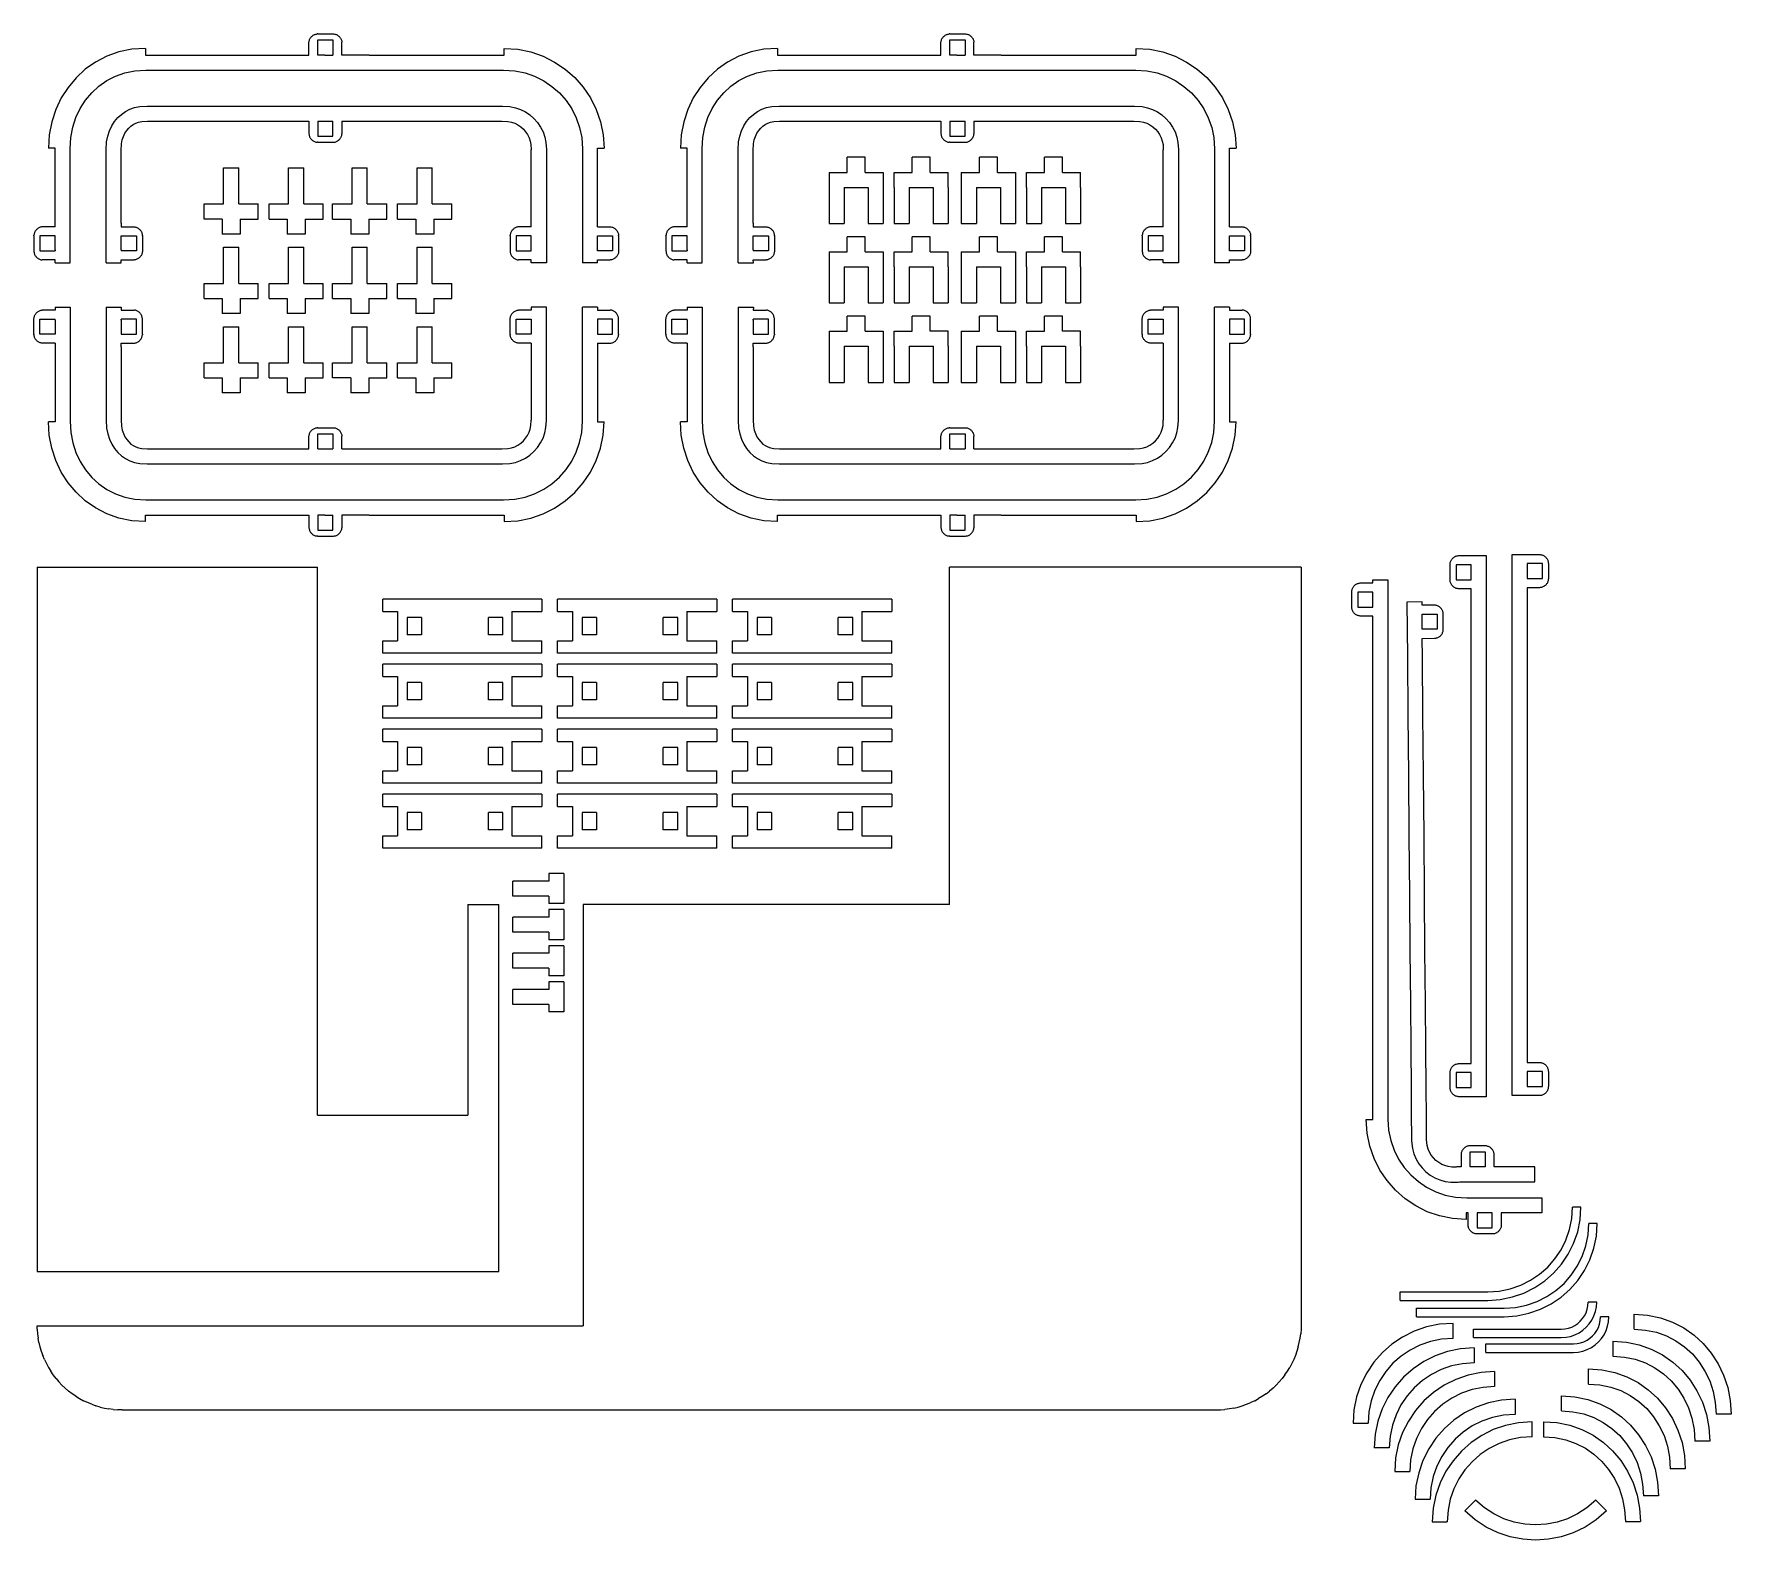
# Model space of a CAD drawing. Header units: millimetres. Extents: x 197 to 479, y -13 to 238.
import ezdxf

# ---------------------------------------------------------------- set-up
doc = ezdxf.new("R2010")
doc.units = ezdxf.units.MM
doc.header["$MEASUREMENT"] = 0
doc.layers.get('0').update_dxf_attribs({"linetype": 'CONTINUOUS'})
doc.layers.add('Layer 1', color=7, linetype='CONTINUOUS')

msp = doc.modelspace()

# ---------------------------------------------------------------- linework, layer by layer
at = {"color": 1}
for p, q in [((242.67, 236.79), (242.72, 236.9)), ((242.72, 236.9), (242.78, 237)), ((242.78, 237), (242.84, 237.1)), ((242.84, 237.1), (242.91, 237.19)), ((242.91, 237.19), (242.99, 237.28)), ((242.99, 237.28), (243.08, 237.36)), ((243.08, 237.36), (243.17, 237.43)), ((243.17, 237.43), (243.27, 237.5)), ((243.27, 237.5), (243.37, 237.56)), ((243.37, 237.56), (243.48, 237.61)), ((243.48, 237.61), (243.59, 237.65)), ((243.59, 237.65), (243.7, 237.68)), ((243.7, 237.68), (243.82, 237.7)), ((243.82, 237.7), (243.93, 237.72)), ((244.05, 237.72), (243.93, 237.72)), ((244.05, 237.72), (246.54, 237.72)), ((246.54, 237.72), (246.66, 237.72)), ((246.66, 237.72), (246.78, 237.7)), ((246.78, 237.7), (246.89, 237.68)), ((246.89, 237.68), (247, 237.65)), ((247, 237.65), (247.11, 237.61)), ((247.11, 237.61), (247.22, 237.56)), ((247.22, 237.56), (247.32, 237.5)), ((247.32, 237.5), (247.42, 237.43)), ((247.42, 237.43), (247.51, 237.36)), ((247.51, 237.36), (247.6, 237.28)), ((247.6, 237.28), (247.68, 237.19)), ((247.68, 237.19), (247.75, 237.1)), ((247.75, 237.1), (247.82, 237)), ((247.82, 237), (247.87, 236.9)), ((247.87, 236.9), (247.92, 236.79)), ((347.66, 236.79), (347.71, 236.9)), ((347.71, 236.9), (347.77, 237)), ((347.77, 237), (347.84, 237.1)), ((347.84, 237.1), (347.91, 237.19)), ((347.91, 237.19), (347.99, 237.28)), ((347.99, 237.28), (348.07, 237.36)), ((348.07, 237.36), (348.17, 237.43)), ((348.17, 237.43), (348.26, 237.5)), ((348.26, 237.5), (348.37, 237.56)), ((348.37, 237.56), (348.47, 237.61)), ((348.47, 237.61), (348.58, 237.65)), ((348.58, 237.65), (348.7, 237.68)), ((348.7, 237.68), (348.81, 237.7)), ((348.81, 237.7), (348.93, 237.72)), ((349.04, 237.72), (348.93, 237.72)), ((349.04, 237.72), (351.54, 237.72)), ((351.54, 237.72), (351.65, 237.72)), ((351.65, 237.72), (351.77, 237.7)), ((351.77, 237.7), (351.89, 237.68)), ((351.89, 237.68), (352, 237.65)), ((352, 237.65), (352.11, 237.61)), ((352.11, 237.61), (352.21, 237.56)), ((352.21, 237.56), (352.32, 237.5)), ((352.32, 237.5), (352.41, 237.43)), ((352.41, 237.43), (352.51, 237.36)), ((352.51, 237.36), (352.59, 237.28)), ((352.59, 237.28), (352.67, 237.19)), ((352.67, 237.19), (352.75, 237.1)), ((352.75, 237.1), (352.81, 237)), ((352.81, 237), (352.87, 236.9)), ((352.87, 236.9), (352.92, 236.79)), ((208.99, 234.01), (207.12, 233.05)), ((211, 234.73), (208.99, 234.01)), ((213.14, 235.17), (211, 234.73)), ((215.38, 235.32), (213.14, 235.17)), ((215.38, 235.32), (215.38, 234.22)), ((215.38, 234.22), (237.8, 234.22)), ((237.8, 234.22), (242.56, 234.22)), ((242.56, 236.34), (242.57, 236.45)), ((242.56, 236.22), (242.56, 236.34)), ((242.56, 234.22), (242.56, 236.22)), ((242.57, 236.45), (242.6, 236.57)), ((242.6, 236.57), (242.63, 236.68)), ((242.63, 236.68), (242.67, 236.79)), ((244.05, 234.22), (244.05, 236.72)), ((244.05, 236.72), (246.54, 236.72)), ((245.18, 234.22), (244.05, 234.22)), ((245.18, 234.22), (246.54, 234.22)), ((246.54, 236.72), (246.54, 234.22)), ((247.92, 236.79), (247.96, 236.68)), ((247.96, 236.68), (248, 236.57)), ((248, 236.57), (248.02, 236.45)), ((248.02, 236.45), (248.03, 236.34)), ((248.04, 236.22), (248.03, 236.34)), ((248.04, 234.22), (248.04, 236.22)), ((252.57, 234.22), (248.04, 234.22)), ((252.57, 234.22), (259.53, 234.22)), ((259.53, 234.22), (274.99, 234.22)), ((274.99, 235.32), (277.24, 235.17)), ((274.99, 234.22), (274.99, 235.32)), ((277.24, 235.17), (279.4, 234.73)), ((279.4, 234.73), (281.45, 234.02)), ((281.45, 234.02), (283.37, 233.05)), ((313.98, 234.01), (312.11, 233.05)), ((315.99, 234.73), (313.98, 234.01)), ((318.13, 235.17), (315.99, 234.73)), ((320.38, 235.32), (318.13, 235.17)), ((320.38, 235.32), (320.38, 234.22)), ((320.38, 234.22), (342.8, 234.22)), ((342.8, 234.22), (347.55, 234.22)), ((347.55, 236.34), (347.57, 236.45)), ((347.55, 236.22), (347.55, 236.34)), ((347.55, 234.22), (347.55, 236.22)), ((347.57, 236.45), (347.59, 236.57)), ((347.59, 236.57), (347.62, 236.68)), ((347.62, 236.68), (347.66, 236.79)), ((349.04, 234.22), (349.04, 236.72)), ((349.04, 236.72), (351.54, 236.72)), ((350.18, 234.22), (349.04, 234.22)), ((350.18, 234.22), (351.54, 234.22)), ((351.54, 236.72), (351.54, 234.22)), ((352.92, 236.79), (352.96, 236.68)), ((352.96, 236.68), (352.99, 236.57)), ((352.99, 236.57), (353.01, 236.45)), ((353.01, 236.45), (353.03, 236.34)), ((353.03, 236.22), (353.03, 236.34)), ((353.03, 234.22), (353.03, 236.22)), ((357.56, 234.22), (353.03, 234.22)), ((357.56, 234.22), (364.53, 234.22)), ((364.53, 234.22), (379.98, 234.22)), ((379.98, 235.32), (382.23, 235.17)), ((379.98, 234.22), (379.98, 235.32)), ((382.23, 235.17), (384.39, 234.73)), ((384.39, 234.73), (386.44, 234.02)), ((386.44, 234.02), (388.36, 233.05)), ((205.4, 231.85), (203.87, 230.44)), ((207.12, 233.05), (205.4, 231.85)), ((210.42, 230.71), (211.97, 231.26)), ((211.97, 231.26), (213.63, 231.6)), ((213.63, 231.6), (215.47, 231.72)), ((215.47, 231.72), (216.55, 231.72)), ((216.55, 231.72), (252.57, 231.72)), ((252.57, 231.72), (259.53, 231.72)), ((259.53, 231.72), (273.81, 231.72)), ((273.81, 231.72), (274.9, 231.72)), ((274.9, 231.72), (276.75, 231.6)), ((276.75, 231.6), (278.45, 231.26)), ((278.45, 231.26), (280.05, 230.7)), ((283.37, 233.05), (285.13, 231.86)), ((285.13, 231.86), (286.72, 230.46)), ((310.4, 231.85), (308.87, 230.44)), ((312.11, 233.05), (310.4, 231.85)), ((315.41, 230.71), (316.96, 231.26)), ((316.96, 231.26), (318.62, 231.6)), ((318.62, 231.6), (320.46, 231.72)), ((320.46, 231.72), (321.55, 231.72)), ((321.55, 231.72), (357.56, 231.72)), ((357.56, 231.72), (364.53, 231.72)), ((364.53, 231.72), (378.81, 231.72)), ((378.81, 231.72), (379.9, 231.72)), ((379.9, 231.72), (381.75, 231.6)), ((381.75, 231.6), (383.44, 231.26)), ((383.44, 231.26), (385.04, 230.7)), ((388.36, 233.05), (390.13, 231.86)), ((390.13, 231.86), (391.72, 230.46)), ((202.53, 228.84), (201.4, 227.08)), ((203.87, 230.44), (202.53, 228.84)), ((206.47, 227.95), (207.66, 229.04)), ((207.66, 229.04), (208.98, 229.96)), ((208.98, 229.96), (210.42, 230.71)), ((280.05, 230.7), (281.55, 229.95)), ((281.55, 229.95), (282.93, 229.01)), ((282.93, 229.01), (284.18, 227.91)), ((286.72, 230.46), (288.13, 228.86)), ((288.13, 228.86), (289.32, 227.1)), ((307.52, 228.84), (306.39, 227.08)), ((308.87, 230.44), (307.52, 228.84)), ((311.47, 227.95), (312.65, 229.04)), ((312.65, 229.04), (313.97, 229.96)), ((313.97, 229.96), (315.41, 230.71)), ((385.04, 230.7), (386.54, 229.95)), ((386.54, 229.95), (387.92, 229.01)), ((387.92, 229.01), (389.17, 227.91)), ((391.72, 230.46), (393.12, 228.86)), ((393.12, 228.86), (394.31, 227.1)), ((201.4, 227.08), (200.49, 225.16)), ((204.55, 225.33), (205.43, 226.71)), ((205.43, 226.71), (206.47, 227.95)), ((213.58, 225.48), (214.44, 225.66)), ((214.44, 225.66), (215.67, 225.73)), ((215.67, 225.73), (216.55, 225.72)), ((216.55, 225.72), (219.8, 225.72)), ((219.8, 225.72), (224.69, 225.72)), ((224.69, 225.72), (259.53, 225.72)), ((259.53, 225.72), (265.67, 225.72)), ((265.67, 225.72), (273.81, 225.72)), ((273.81, 225.72), (274.7, 225.72)), ((274.7, 225.72), (275.95, 225.66)), ((275.95, 225.66), (276.86, 225.47)), ((284.18, 227.91), (285.28, 226.66)), ((285.28, 226.66), (286.21, 225.28)), ((289.32, 227.1), (290.28, 225.18)), ((306.39, 227.08), (305.48, 225.16)), ((309.54, 225.33), (310.43, 226.71)), ((310.43, 226.71), (311.47, 227.95)), ((318.58, 225.48), (319.43, 225.66)), ((319.43, 225.66), (320.66, 225.73)), ((320.66, 225.73), (321.55, 225.72)), ((321.55, 225.72), (324.79, 225.72)), ((324.79, 225.72), (329.69, 225.72)), ((329.69, 225.72), (364.53, 225.72)), ((364.53, 225.72), (370.67, 225.72)), ((370.67, 225.72), (378.81, 225.72)), ((378.81, 225.72), (379.7, 225.72)), ((379.7, 225.72), (380.95, 225.66)), ((380.95, 225.66), (381.85, 225.47)), ((389.17, 227.91), (390.27, 226.66)), ((390.27, 226.66), (391.21, 225.28)), ((394.31, 227.1), (395.28, 225.18)), ((199.82, 223.11), (199.41, 220.96)), ((200.49, 225.16), (199.82, 223.11)), ((203.32, 222.22), (203.84, 223.83)), ((203.84, 223.83), (204.55, 225.33)), ((209.8, 222.43), (210.27, 223.16)), ((210.27, 223.16), (210.81, 223.81)), ((210.81, 223.81), (211.42, 224.36)), ((211.42, 224.36), (212.08, 224.83)), ((212.08, 224.83), (212.8, 225.2)), ((212.8, 225.2), (213.58, 225.48)), ((213.37, 222.69), (213.8, 222.91)), ((213.8, 222.91), (214.26, 223.07)), ((214.26, 223.07), (214.78, 223.18)), ((214.78, 223.18), (215.75, 223.23)), ((215.75, 223.23), (216.55, 223.22)), ((216.55, 223.22), (219.8, 223.22)), ((219.8, 223.22), (224.69, 223.22)), ((224.69, 223.22), (242.56, 223.22)), ((242.56, 223.22), (242.56, 221.22)), ((244.05, 223.22), (244.05, 220.72)), ((244.05, 223.22), (246.54, 223.22)), ((246.54, 220.72), (246.54, 223.22)), ((248.04, 223.22), (248.04, 221.22)), ((248.04, 223.22), (259.53, 223.22)), ((259.53, 223.22), (265.67, 223.22)), ((265.67, 223.22), (273.81, 223.22)), ((273.81, 223.22), (274.62, 223.23)), ((274.62, 223.23), (275.62, 223.18)), ((275.62, 223.18), (276.19, 223.06)), ((276.19, 223.06), (276.74, 222.87)), ((276.74, 222.87), (277.25, 222.61)), ((276.86, 225.47), (277.71, 225.17)), ((277.71, 225.17), (278.52, 224.77)), ((278.52, 224.77), (279.26, 224.26)), ((279.26, 224.26), (279.94, 223.67)), ((279.94, 223.67), (280.53, 222.99)), ((280.53, 222.99), (281.03, 222.25)), ((286.21, 225.28), (286.97, 223.78)), ((286.97, 223.78), (287.52, 222.18)), ((290.28, 225.18), (290.99, 223.13)), ((290.99, 223.13), (291.44, 220.97)), ((304.82, 223.11), (304.41, 220.96)), ((305.48, 225.16), (304.82, 223.11)), ((308.31, 222.22), (308.83, 223.83)), ((308.83, 223.83), (309.54, 225.33)), ((314.79, 222.43), (315.26, 223.16)), ((315.26, 223.16), (315.8, 223.81)), ((315.8, 223.81), (316.41, 224.36)), ((316.41, 224.36), (317.08, 224.83)), ((317.08, 224.83), (317.8, 225.2)), ((317.8, 225.2), (318.58, 225.48)), ((318.37, 222.69), (318.79, 222.91)), ((318.79, 222.91), (319.25, 223.07)), ((319.25, 223.07), (319.77, 223.18)), ((319.77, 223.18), (320.75, 223.23)), ((320.75, 223.23), (321.55, 223.22)), ((321.55, 223.22), (324.79, 223.22)), ((324.79, 223.22), (329.69, 223.22)), ((329.69, 223.22), (347.55, 223.22)), ((347.55, 223.22), (347.55, 221.22)), ((349.04, 223.22), (351.54, 223.22)), ((349.04, 223.22), (349.04, 220.72)), ((351.54, 220.72), (351.54, 223.22)), ((353.03, 223.22), (364.53, 223.22)), ((353.03, 223.22), (353.03, 221.22)), ((364.53, 223.22), (370.67, 223.22)), ((370.67, 223.22), (378.81, 223.22)), ((378.81, 223.22), (379.61, 223.23)), ((379.61, 223.23), (380.61, 223.18)), ((380.61, 223.18), (381.19, 223.06)), ((381.19, 223.06), (381.73, 222.87)), ((381.73, 222.87), (382.25, 222.61)), ((381.85, 225.47), (382.71, 225.17)), ((382.71, 225.17), (383.51, 224.77)), ((383.51, 224.77), (384.26, 224.26)), ((384.26, 224.26), (384.93, 223.67)), ((384.93, 223.67), (385.53, 222.99)), ((385.53, 222.99), (386.03, 222.25)), ((391.21, 225.28), (391.96, 223.78)), ((391.96, 223.78), (392.52, 222.18)), ((395.28, 225.18), (395.99, 223.13)), ((395.99, 223.13), (396.43, 220.97)), ((199.41, 220.96), (199.27, 218.72)), ((202.88, 218.64), (202.99, 220.51)), ((202.99, 220.51), (203.32, 222.22)), ((208.94, 219.77), (209.13, 220.73)), ((209.13, 220.73), (209.42, 221.62)), ((209.42, 221.62), (209.8, 222.43)), ((211.42, 219.46), (211.55, 220.11)), ((211.55, 220.11), (211.74, 220.69)), ((211.74, 220.69), (211.99, 221.22)), ((211.99, 221.22), (212.28, 221.68)), ((212.28, 221.68), (212.62, 222.08)), ((212.62, 222.08), (212.98, 222.41)), ((212.98, 222.41), (213.37, 222.69)), ((242.56, 221.22), (242.56, 221.1)), ((242.56, 221.1), (242.57, 220.99)), ((242.57, 220.99), (242.6, 220.87)), ((242.6, 220.87), (242.63, 220.76)), ((242.63, 220.76), (242.67, 220.65)), ((242.67, 220.65), (242.72, 220.54)), ((242.72, 220.54), (242.78, 220.44)), ((242.78, 220.44), (242.84, 220.34)), ((242.84, 220.34), (242.91, 220.25)), ((242.91, 220.25), (242.99, 220.16)), ((242.99, 220.16), (243.08, 220.08)), ((243.08, 220.08), (243.17, 220.01)), ((243.17, 220.01), (243.27, 219.94)), ((243.27, 219.94), (243.37, 219.88)), ((244.05, 220.72), (246.54, 220.72)), ((247.22, 219.88), (247.32, 219.94)), ((247.32, 219.94), (247.42, 220.01)), ((247.42, 220.01), (247.51, 220.08)), ((247.51, 220.08), (247.6, 220.16)), ((247.6, 220.16), (247.68, 220.25)), ((247.68, 220.25), (247.75, 220.34)), ((247.75, 220.34), (247.82, 220.44)), ((247.82, 220.44), (247.87, 220.54)), ((247.87, 220.54), (247.92, 220.65)), ((247.92, 220.65), (247.96, 220.76)), ((247.96, 220.76), (248, 220.87)), ((248, 220.87), (248.02, 220.99)), ((248.02, 220.99), (248.03, 221.1)), ((248.04, 221.22), (248.03, 221.1)), ((277.25, 222.61), (277.73, 222.29)), ((277.73, 222.29), (278.17, 221.9)), ((278.17, 221.9), (278.55, 221.47)), ((278.55, 221.47), (278.88, 220.99)), ((278.88, 220.99), (279.14, 220.47)), ((279.14, 220.47), (279.33, 219.93)), ((279.33, 219.93), (279.44, 219.35)), ((281.03, 222.25), (281.44, 221.45)), ((281.44, 221.45), (281.74, 220.59)), ((281.74, 220.59), (281.92, 219.68)), ((287.52, 222.18), (287.87, 220.49)), ((287.87, 220.49), (287.99, 218.64)), ((291.44, 220.97), (291.59, 218.72)), ((304.41, 220.96), (304.26, 218.72)), ((307.87, 218.64), (307.99, 220.51)), ((307.99, 220.51), (308.31, 222.22)), ((313.94, 219.77), (314.12, 220.73)), ((314.12, 220.73), (314.41, 221.62)), ((314.41, 221.62), (314.79, 222.43)), ((316.42, 219.46), (316.54, 220.11)), ((316.54, 220.11), (316.73, 220.69)), ((316.73, 220.69), (316.98, 221.22)), ((316.98, 221.22), (317.28, 221.68)), ((317.28, 221.68), (317.61, 222.08)), ((317.61, 222.08), (317.98, 222.41)), ((317.98, 222.41), (318.37, 222.69)), ((347.55, 221.22), (347.55, 221.1)), ((347.55, 221.1), (347.57, 220.99)), ((347.57, 220.99), (347.59, 220.87)), ((347.59, 220.87), (347.62, 220.76)), ((347.62, 220.76), (347.66, 220.65)), ((347.66, 220.65), (347.71, 220.54)), ((347.71, 220.54), (347.77, 220.44)), ((347.77, 220.44), (347.84, 220.34)), ((347.84, 220.34), (347.91, 220.25)), ((347.91, 220.25), (347.99, 220.16)), ((347.99, 220.16), (348.07, 220.08)), ((348.07, 220.08), (348.17, 220.01)), ((348.17, 220.01), (348.26, 219.94)), ((348.26, 219.94), (348.37, 219.88)), ((349.04, 220.72), (351.54, 220.72)), ((352.21, 219.88), (352.32, 219.94)), ((352.32, 219.94), (352.41, 220.01)), ((352.41, 220.01), (352.51, 220.08)), ((352.51, 220.08), (352.59, 220.16)), ((352.59, 220.16), (352.67, 220.25)), ((352.67, 220.25), (352.75, 220.34)), ((352.75, 220.34), (352.81, 220.44)), ((352.81, 220.44), (352.87, 220.54)), ((352.87, 220.54), (352.92, 220.65)), ((352.92, 220.65), (352.96, 220.76)), ((352.96, 220.76), (352.99, 220.87)), ((352.99, 220.87), (353.01, 220.99)), ((353.01, 220.99), (353.03, 221.1)), ((353.03, 221.22), (353.03, 221.1)), ((382.25, 222.61), (382.73, 222.29)), ((382.73, 222.29), (383.16, 221.9)), ((383.16, 221.9), (383.55, 221.47)), ((383.55, 221.47), (383.87, 220.99)), ((383.87, 220.99), (384.13, 220.47)), ((384.13, 220.47), (384.32, 219.93)), ((384.32, 219.93), (384.44, 219.35)), ((386.03, 222.25), (386.43, 221.45)), ((386.43, 221.45), (386.73, 220.59)), ((386.73, 220.59), (386.92, 219.68)), ((392.52, 222.18), (392.86, 220.49)), ((392.86, 220.49), (392.98, 218.64)), ((396.43, 220.97), (396.58, 218.72)), ((200.37, 218.72), (199.27, 218.72)), ((200.38, 218.51), (200.38, 218.72)), ((200.38, 217.9), (200.38, 218.51)), ((200.38, 216.95), (200.38, 217.9)), ((202.88, 218.51), (202.88, 218.64)), ((202.88, 217.9), (202.88, 218.51)), ((202.88, 216.95), (202.88, 217.9)), ((208.88, 218.46), (208.94, 219.77)), ((208.88, 217.9), (208.88, 218.5)), ((208.88, 216.94), (208.88, 217.9)), ((211.38, 218.38), (211.42, 219.46)), ((211.38, 217.89), (211.38, 218.5)), ((211.38, 216.94), (211.38, 217.89)), ((243.37, 219.88), (243.48, 219.83)), ((243.48, 219.83), (243.59, 219.79)), ((243.59, 219.79), (243.7, 219.76)), ((243.7, 219.76), (243.82, 219.74)), ((243.82, 219.74), (243.93, 219.72)), ((244.05, 219.72), (243.93, 219.72)), ((244.05, 219.72), (246.54, 219.72)), ((246.54, 219.72), (246.66, 219.72)), ((246.66, 219.72), (246.78, 219.74)), ((246.78, 219.74), (246.89, 219.76)), ((246.89, 219.76), (247, 219.79)), ((247, 219.79), (247.11, 219.83)), ((247.11, 219.83), (247.22, 219.88)), ((279.44, 219.35), (279.49, 218.48)), ((279.49, 205.67), (279.49, 218.48)), ((281.92, 219.68), (281.99, 218.51)), ((281.99, 218.51), (281.99, 199.67)), ((287.99, 218.64), (287.99, 218.51)), ((287.99, 218.51), (287.99, 199.67)), ((290.49, 218.72), (291.59, 218.72)), ((290.49, 205.67), (290.49, 218.72)), ((305.36, 218.72), (304.26, 218.72)), ((305.37, 218.51), (305.38, 218.72)), ((305.37, 217.9), (305.37, 218.51)), ((305.37, 216.95), (305.37, 217.9)), ((307.87, 218.51), (307.87, 218.64)), ((307.87, 217.9), (307.87, 218.51)), ((307.87, 216.95), (307.87, 217.9)), ((313.87, 218.46), (313.94, 219.77)), ((313.87, 217.9), (313.87, 218.5)), ((313.87, 216.94), (313.87, 217.9)), ((316.37, 218.38), (316.42, 219.46)), ((316.37, 217.89), (316.37, 218.5)), ((316.37, 216.94), (316.37, 217.89)), ((334.96, 217.22), (331.96, 217.22)), ((331.96, 214.72), (331.96, 217.22)), ((334.96, 214.72), (334.96, 217.22)), ((345.76, 217.22), (342.76, 217.22)), ((342.76, 214.72), (342.76, 217.22)), ((345.76, 214.72), (345.76, 217.22)), ((348.37, 219.88), (348.47, 219.83)), ((348.47, 219.83), (348.58, 219.79)), ((348.58, 219.79), (348.7, 219.76)), ((348.7, 219.76), (348.81, 219.74)), ((348.81, 219.74), (348.93, 219.72)), ((349.04, 219.72), (348.93, 219.72)), ((349.04, 219.72), (351.54, 219.72)), ((351.54, 219.72), (351.65, 219.72)), ((351.65, 219.72), (351.77, 219.74)), ((351.77, 219.74), (351.89, 219.76)), ((351.89, 219.76), (352, 219.79)), ((352, 219.79), (352.11, 219.83)), ((352.11, 219.83), (352.21, 219.88)), ((356.93, 217.22), (353.93, 217.22)), ((353.93, 214.72), (353.93, 217.22)), ((356.93, 214.72), (356.93, 217.22)), ((367.73, 217.22), (364.73, 217.22)), ((364.73, 214.72), (364.73, 217.22)), ((367.73, 214.72), (367.73, 217.22)), ((384.44, 219.35), (384.48, 218.48)), ((384.48, 205.67), (384.48, 218.48)), ((386.92, 219.68), (386.98, 218.51)), ((386.98, 218.51), (386.98, 199.67)), ((392.98, 218.64), (392.98, 218.51)), ((392.98, 218.51), (392.98, 199.67)), ((395.48, 218.72), (396.58, 218.72)), ((395.48, 205.67), (395.48, 218.72)), ((200.38, 215.68), (200.38, 216.95)), ((200.38, 214.15), (200.38, 215.68)), ((202.88, 215.68), (202.88, 216.95)), ((202.88, 214.15), (202.88, 215.68)), ((208.88, 215.68), (208.88, 216.94)), ((208.88, 214.15), (208.88, 215.68)), ((211.38, 215.68), (211.38, 216.94)), ((211.38, 214.15), (211.38, 215.68)), ((228.38, 215.47), (230.88, 215.47)), ((228.38, 209.47), (228.38, 215.47)), ((230.88, 209.47), (230.88, 215.47)), ((239.18, 215.47), (241.68, 215.47)), ((239.18, 209.47), (239.18, 215.47)), ((241.68, 209.47), (241.68, 215.47)), ((249.74, 215.47), (252.24, 215.47)), ((249.74, 209.47), (249.74, 215.47)), ((252.24, 209.47), (252.24, 215.47)), ((260.54, 215.47), (263.04, 215.47)), ((260.54, 209.47), (260.54, 215.47)), ((263.04, 209.47), (263.04, 215.47)), ((305.37, 215.68), (305.37, 216.95)), ((305.37, 214.15), (305.37, 215.68)), ((307.87, 215.68), (307.87, 216.95)), ((307.87, 214.15), (307.87, 215.68)), ((313.87, 215.68), (313.87, 216.94)), ((313.87, 214.15), (313.87, 215.68)), ((316.37, 215.68), (316.37, 216.94)), ((316.37, 214.15), (316.37, 215.68)), ((328.96, 214.72), (328.96, 206.22)), ((328.96, 214.72), (331.96, 214.72)), ((334.96, 214.72), (337.96, 214.72)), ((337.96, 214.72), (337.96, 206.22)), ((339.76, 214.72), (342.76, 214.72)), ((339.76, 212.22), (339.76, 214.72)), ((345.76, 214.72), (348.76, 214.72)), ((348.76, 212.22), (348.76, 214.72)), ((350.93, 214.72), (350.93, 206.22)), ((350.93, 214.72), (353.93, 214.72)), ((356.93, 214.72), (359.93, 214.72)), ((359.93, 214.72), (359.93, 206.22)), ((361.73, 214.72), (364.73, 214.72)), ((361.73, 212.22), (361.73, 214.72)), ((367.73, 214.72), (370.73, 214.72)), ((370.73, 212.22), (370.73, 214.72)), ((200.38, 212.4), (200.38, 214.15)), ((200.38, 210.48), (200.38, 212.4)), ((202.88, 212.4), (202.88, 214.15)), ((202.88, 210.48), (202.88, 212.4)), ((208.88, 212.4), (208.88, 214.15)), ((208.88, 210.47), (208.88, 212.4)), ((211.38, 212.4), (211.38, 214.15)), ((211.38, 210.47), (211.38, 212.4)), ((305.37, 212.4), (305.37, 214.15)), ((305.37, 210.48), (305.37, 212.4)), ((307.87, 212.4), (307.87, 214.15)), ((307.87, 210.48), (307.87, 212.4)), ((313.87, 212.4), (313.87, 214.15)), ((313.87, 210.47), (313.87, 212.4)), ((316.37, 212.4), (316.37, 214.15)), ((316.37, 210.47), (316.37, 212.4)), ((331.46, 212.22), (335.46, 212.22)), ((331.46, 212.22), (331.46, 206.22)), ((335.46, 212.22), (335.46, 206.22)), ((339.76, 212.22), (339.76, 212.22)), ((339.76, 212.22), (339.76, 206.22)), ((342.26, 212.22), (342.26, 206.22)), ((342.26, 212.22), (346.26, 212.22)), ((346.26, 212.22), (346.26, 206.22)), ((348.76, 212.22), (348.76, 206.22)), ((348.76, 212.22), (348.76, 212.22)), ((353.43, 212.22), (357.43, 212.22)), ((353.43, 212.22), (353.43, 206.22)), ((357.43, 212.22), (357.43, 206.22)), ((361.73, 212.22), (361.73, 212.22)), ((361.73, 212.22), (361.73, 206.22)), ((364.23, 212.22), (364.23, 206.22)), ((364.23, 212.22), (368.23, 212.22)), ((368.23, 212.22), (368.23, 206.22)), ((370.73, 212.22), (370.73, 206.22)), ((370.73, 212.22), (370.73, 212.22)), ((200.38, 208.41), (200.38, 210.48)), ((202.88, 208.41), (202.88, 210.48)), ((208.88, 208.41), (208.88, 210.47)), ((211.38, 208.41), (211.38, 210.47)), ((225.13, 206.97), (225.13, 209.47)), ((225.13, 209.47), (228.38, 209.47)), ((225.13, 209.47), (228.38, 209.47)), ((230.88, 209.47), (234.13, 209.47)), ((234.13, 206.97), (234.13, 209.47)), ((235.93, 206.97), (235.93, 209.47)), ((235.93, 209.47), (239.18, 209.47)), ((241.68, 209.47), (244.93, 209.47)), ((244.93, 206.97), (244.93, 209.47)), ((246.49, 206.97), (246.49, 209.47)), ((246.49, 209.47), (249.74, 209.47)), ((246.49, 209.47), (249.74, 209.47)), ((252.24, 209.47), (255.49, 209.47)), ((255.49, 206.97), (255.49, 209.47)), ((257.29, 206.97), (257.29, 209.47)), ((257.29, 209.47), (260.54, 209.47)), ((263.04, 209.47), (266.29, 209.47)), ((266.29, 206.97), (266.29, 209.47)), ((305.37, 208.41), (305.37, 210.48)), ((307.87, 208.41), (307.87, 210.48)), ((313.87, 208.41), (313.87, 210.47)), ((316.37, 208.41), (316.37, 210.47)), ((200.38, 206.26), (200.38, 208.41)), ((200.38, 205.67), (200.38, 206.26)), ((202.88, 206.26), (202.88, 208.41)), ((202.88, 204.05), (202.88, 206.26)), ((208.88, 206.26), (208.88, 208.41)), ((208.88, 204.06), (208.88, 206.26)), ((211.38, 206.26), (211.38, 208.41)), ((211.38, 206.26), (211.38, 205.67)), ((228.13, 206.97), (228.13, 204.47)), ((231.13, 206.97), (234.13, 206.97)), ((231.13, 206.97), (231.13, 204.47)), ((235.93, 206.97), (238.93, 206.97)), ((238.93, 206.97), (238.93, 204.47)), ((241.93, 206.97), (241.93, 204.47)), ((241.93, 206.97), (244.93, 206.97)), ((246.49, 206.97), (249.49, 206.97)), ((249.49, 206.97), (249.49, 204.47)), ((252.49, 206.97), (252.49, 204.47)), ((252.49, 206.97), (255.49, 206.97)), ((257.29, 206.97), (260.29, 206.97)), ((260.29, 206.97), (260.29, 204.47)), ((263.29, 206.97), (263.29, 204.47)), ((263.29, 206.97), (266.29, 206.97)), ((305.37, 206.26), (305.37, 208.41)), ((305.37, 205.67), (305.37, 206.26)), ((307.87, 206.26), (307.87, 208.41)), ((307.87, 204.05), (307.87, 206.26)), ((313.87, 206.26), (313.87, 208.41)), ((313.87, 204.06), (313.87, 206.26)), ((316.37, 206.26), (316.37, 208.41)), ((316.37, 206.26), (316.37, 205.67)), ((328.96, 206.22), (331.46, 206.22)), ((335.46, 206.22), (337.96, 206.22)), ((339.76, 206.22), (342.26, 206.22)), ((346.26, 206.22), (348.76, 206.22)), ((350.93, 206.22), (353.43, 206.22)), ((357.43, 206.22), (359.93, 206.22)), ((361.73, 206.22), (364.23, 206.22)), ((368.23, 206.22), (370.73, 206.22)), ((196.89, 204.4), (196.87, 204.28)), ((196.87, 204.17), (196.87, 204.28)), ((196.87, 204.17), (196.87, 201.67)), ((196.91, 204.52), (196.89, 204.4)), ((196.94, 204.63), (196.91, 204.52)), ((196.98, 204.74), (196.94, 204.63)), ((197.03, 204.85), (196.98, 204.74)), ((197.09, 204.95), (197.03, 204.85)), ((197.16, 205.05), (197.09, 204.95)), ((197.23, 205.14), (197.16, 205.05)), ((197.31, 205.23), (197.23, 205.14)), ((197.4, 205.31), (197.31, 205.23)), ((197.49, 205.38), (197.4, 205.31)), ((197.59, 205.45), (197.49, 205.38)), ((197.69, 205.5), (197.59, 205.45)), ((197.8, 205.55), (197.69, 205.5)), ((197.91, 205.59), (197.8, 205.55)), ((200.38, 204.17), (197.87, 204.17)), ((197.87, 204.17), (197.87, 201.67)), ((198.02, 205.63), (197.91, 205.59)), ((198.14, 205.65), (198.02, 205.63)), ((198.25, 205.66), (198.14, 205.65)), ((198.37, 205.67), (198.25, 205.66)), ((200.38, 205.67), (198.37, 205.67)), ((200.38, 204.05), (200.38, 204.17)), ((200.38, 201.84), (200.38, 204.05)), ((202.88, 201.84), (202.88, 204.05)), ((208.88, 201.85), (208.88, 204.06)), ((211.38, 205.67), (213.38, 205.67)), ((211.38, 204.06), (211.38, 204.17)), ((211.38, 204.17), (213.88, 204.17)), ((211.38, 201.85), (211.38, 204.06)), ((213.38, 205.67), (213.5, 205.66)), ((213.5, 205.66), (213.62, 205.65)), ((213.62, 205.65), (213.73, 205.63)), ((213.73, 205.63), (213.84, 205.59)), ((213.84, 205.59), (213.95, 205.55)), ((213.88, 204.17), (213.88, 201.67)), ((213.95, 205.55), (214.06, 205.5)), ((214.06, 205.5), (214.16, 205.45)), ((214.16, 205.45), (214.26, 205.38)), ((214.26, 205.38), (214.35, 205.31)), ((214.35, 205.31), (214.44, 205.23)), ((214.44, 205.23), (214.52, 205.14)), ((214.52, 205.14), (214.59, 205.05)), ((214.59, 205.05), (214.66, 204.95)), ((214.66, 204.95), (214.72, 204.85)), ((214.72, 204.85), (214.77, 204.74)), ((214.77, 204.74), (214.81, 204.63)), ((214.81, 204.63), (214.84, 204.52)), ((214.84, 204.52), (214.86, 204.4)), ((214.86, 204.4), (214.88, 204.28)), ((214.88, 204.17), (214.88, 204.28)), ((214.88, 204.17), (214.88, 201.67)), ((231.13, 204.47), (228.13, 204.47)), ((231.13, 204.47), (228.13, 204.47)), ((241.93, 204.47), (238.93, 204.47)), ((252.49, 204.47), (249.49, 204.47)), ((252.49, 204.47), (249.49, 204.47)), ((263.29, 204.47), (260.29, 204.47)), ((276, 204.4), (275.99, 204.28)), ((275.99, 204.17), (275.99, 204.28)), ((275.99, 204.17), (275.99, 201.67)), ((276.03, 204.52), (276, 204.4)), ((276.06, 204.63), (276.03, 204.52)), ((276.1, 204.74), (276.06, 204.63)), ((276.15, 204.85), (276.1, 204.74)), ((276.21, 204.95), (276.15, 204.85)), ((276.27, 205.05), (276.21, 204.95)), ((276.35, 205.14), (276.27, 205.05)), ((276.43, 205.23), (276.35, 205.14)), ((276.51, 205.31), (276.43, 205.23)), ((276.6, 205.38), (276.51, 205.31)), ((276.7, 205.45), (276.6, 205.38)), ((276.81, 205.5), (276.7, 205.45)), ((276.91, 205.55), (276.81, 205.5)), ((277.02, 205.59), (276.91, 205.55)), ((279.49, 204.17), (276.99, 204.17)), ((276.99, 204.17), (276.99, 201.67)), ((277.14, 205.63), (277.02, 205.59)), ((277.25, 205.65), (277.14, 205.63)), ((277.37, 205.66), (277.25, 205.65)), ((277.49, 205.67), (277.37, 205.66)), ((279.49, 205.67), (277.49, 205.67)), ((279.49, 201.67), (279.49, 204.17)), ((290.49, 205.67), (292.5, 205.67)), ((290.49, 204.17), (293, 204.17)), ((290.49, 201.67), (290.49, 204.17)), ((292.5, 205.67), (292.61, 205.66)), ((292.61, 205.66), (292.73, 205.65)), ((292.73, 205.65), (292.85, 205.63)), ((292.85, 205.63), (292.96, 205.59)), ((292.96, 205.59), (293.07, 205.55)), ((293, 204.17), (293, 201.67)), ((293.07, 205.55), (293.18, 205.5)), ((293.18, 205.5), (293.28, 205.45)), ((293.28, 205.45), (293.38, 205.38)), ((293.38, 205.38), (293.47, 205.31)), ((293.47, 205.31), (293.56, 205.23)), ((293.56, 205.23), (293.64, 205.14)), ((293.64, 205.14), (293.71, 205.05)), ((293.71, 205.05), (293.78, 204.95)), ((293.78, 204.95), (293.83, 204.85)), ((293.83, 204.85), (293.88, 204.74)), ((293.88, 204.74), (293.92, 204.63)), ((293.92, 204.63), (293.96, 204.52)), ((293.96, 204.52), (293.98, 204.4)), ((293.98, 204.4), (293.99, 204.28)), ((294, 204.17), (293.99, 204.28)), ((294, 204.17), (294, 201.67)), ((301.86, 204.17), (301.87, 204.28)), ((301.86, 204.17), (301.86, 201.67)), ((301.88, 204.4), (301.87, 204.28)), ((301.91, 204.52), (301.88, 204.4)), ((301.94, 204.63), (301.91, 204.52)), ((301.98, 204.74), (301.94, 204.63)), ((302.03, 204.85), (301.98, 204.74)), ((302.09, 204.95), (302.03, 204.85)), ((302.15, 205.05), (302.09, 204.95)), ((302.22, 205.14), (302.15, 205.05)), ((302.3, 205.23), (302.22, 205.14)), ((302.39, 205.31), (302.3, 205.23)), ((302.48, 205.38), (302.39, 205.31)), ((302.58, 205.45), (302.48, 205.38)), ((302.68, 205.5), (302.58, 205.45)), ((302.79, 205.55), (302.68, 205.5)), ((302.9, 205.59), (302.79, 205.55)), ((305.37, 204.17), (302.86, 204.17)), ((302.86, 204.17), (302.86, 201.67)), ((303.01, 205.63), (302.9, 205.59)), ((303.13, 205.65), (303.01, 205.63)), ((303.25, 205.66), (303.13, 205.65)), ((303.36, 205.67), (303.25, 205.66)), ((305.37, 205.67), (303.36, 205.67)), ((305.37, 204.05), (305.37, 204.17)), ((305.37, 201.84), (305.37, 204.05)), ((307.87, 201.84), (307.87, 204.05)), ((313.87, 201.85), (313.87, 204.06)), ((316.37, 205.67), (318.38, 205.67)), ((316.37, 204.06), (316.37, 204.17)), ((316.37, 204.17), (318.88, 204.17)), ((316.37, 201.85), (316.37, 204.06)), ((318.38, 205.67), (318.49, 205.66)), ((318.49, 205.66), (318.61, 205.65)), ((318.61, 205.65), (318.73, 205.63)), ((318.73, 205.63), (318.84, 205.59)), ((318.84, 205.59), (318.95, 205.55)), ((318.88, 204.17), (318.88, 201.67)), ((318.95, 205.55), (319.06, 205.5)), ((319.06, 205.5), (319.16, 205.45)), ((319.16, 205.45), (319.26, 205.38)), ((319.26, 205.38), (319.35, 205.31)), ((319.35, 205.31), (319.44, 205.23)), ((319.44, 205.23), (319.52, 205.14)), ((319.52, 205.14), (319.59, 205.05)), ((319.59, 205.05), (319.65, 204.95)), ((319.65, 204.95), (319.71, 204.85)), ((319.71, 204.85), (319.76, 204.74)), ((319.76, 204.74), (319.8, 204.63)), ((319.8, 204.63), (319.83, 204.52)), ((319.83, 204.52), (319.86, 204.4)), ((319.86, 204.4), (319.87, 204.28)), ((319.88, 204.17), (319.87, 204.28)), ((319.88, 204.17), (319.88, 201.67)), ((334.96, 204.02), (331.96, 204.02)), ((331.96, 201.52), (331.96, 204.02)), ((334.96, 201.52), (334.96, 204.02)), ((345.76, 204.02), (342.76, 204.02)), ((342.76, 201.52), (342.76, 204.02)), ((345.76, 201.52), (345.76, 204.02)), ((356.93, 204.02), (353.93, 204.02)), ((353.93, 201.52), (353.93, 204.02)), ((356.93, 201.52), (356.93, 204.02)), ((367.73, 204.02), (364.73, 204.02)), ((364.73, 201.52), (364.73, 204.02)), ((367.73, 201.52), (367.73, 204.02)), ((380.98, 204.17), (380.99, 204.28)), ((380.98, 204.17), (380.98, 201.67)), ((381, 204.4), (380.99, 204.28)), ((381.02, 204.52), (381, 204.4)), ((381.05, 204.63), (381.02, 204.52)), ((381.1, 204.74), (381.05, 204.63)), ((381.14, 204.85), (381.1, 204.74)), ((381.2, 204.95), (381.14, 204.85)), ((381.27, 205.05), (381.2, 204.95)), ((381.34, 205.14), (381.27, 205.05)), ((381.42, 205.23), (381.34, 205.14)), ((381.51, 205.31), (381.42, 205.23)), ((381.6, 205.38), (381.51, 205.31)), ((381.7, 205.45), (381.6, 205.38)), ((381.8, 205.5), (381.7, 205.45)), ((381.91, 205.55), (381.8, 205.5)), ((382.02, 205.59), (381.91, 205.55)), ((384.48, 204.17), (381.98, 204.17)), ((381.98, 204.17), (381.98, 201.67)), ((382.13, 205.63), (382.02, 205.59)), ((382.25, 205.65), (382.13, 205.63)), ((382.36, 205.66), (382.25, 205.65)), ((382.48, 205.67), (382.36, 205.66)), ((384.48, 205.67), (382.48, 205.67)), ((384.48, 201.67), (384.48, 204.17)), ((395.48, 205.67), (397.49, 205.67)), ((395.48, 204.17), (397.99, 204.17)), ((395.48, 201.67), (395.48, 204.17)), ((397.49, 205.67), (397.61, 205.66)), ((397.61, 205.66), (397.73, 205.65)), ((397.73, 205.65), (397.84, 205.63)), ((397.84, 205.63), (397.95, 205.59)), ((397.95, 205.59), (398.07, 205.55)), ((397.99, 204.17), (397.99, 201.67)), ((398.07, 205.55), (398.17, 205.5)), ((398.17, 205.5), (398.28, 205.45)), ((398.28, 205.45), (398.37, 205.38)), ((398.37, 205.38), (398.47, 205.31)), ((398.47, 205.31), (398.55, 205.23)), ((398.55, 205.23), (398.63, 205.14)), ((398.63, 205.14), (398.7, 205.05)), ((398.7, 205.05), (398.77, 204.95)), ((398.77, 204.95), (398.83, 204.85)), ((398.83, 204.85), (398.88, 204.74)), ((398.88, 204.74), (398.92, 204.63)), ((398.92, 204.63), (398.95, 204.52)), ((398.95, 204.52), (398.97, 204.4)), ((398.97, 204.4), (398.99, 204.28)), ((398.99, 204.17), (398.99, 204.28)), ((398.99, 204.17), (398.99, 201.67)), ((196.87, 201.67), (196.87, 201.55)), ((196.87, 201.55), (196.89, 201.43)), ((196.89, 201.43), (196.91, 201.32)), ((196.91, 201.32), (196.94, 201.2)), ((196.94, 201.2), (196.98, 201.09)), ((196.98, 201.09), (197.03, 200.99)), ((197.03, 200.99), (197.09, 200.88)), ((197.09, 200.88), (197.16, 200.79)), ((197.16, 200.79), (197.23, 200.69)), ((197.23, 200.69), (197.31, 200.61)), ((197.31, 200.61), (197.4, 200.53)), ((197.4, 200.53), (197.49, 200.45)), ((197.49, 200.45), (197.59, 200.39)), ((197.59, 200.39), (197.69, 200.33)), ((197.69, 200.33), (197.8, 200.28)), ((197.8, 200.28), (197.91, 200.24)), ((197.87, 201.67), (200.38, 201.67)), ((197.91, 200.24), (198.02, 200.21)), ((198.02, 200.21), (198.14, 200.19)), ((198.14, 200.19), (198.25, 200.17)), ((198.37, 200.17), (198.25, 200.17)), ((200.38, 201.84), (200.38, 201.67)), ((202.88, 199.67), (202.88, 201.84)), ((208.88, 199.68), (208.88, 201.85)), ((211.38, 201.85), (211.38, 201.67)), ((213.88, 201.67), (211.38, 201.67)), ((213.38, 200.17), (213.5, 200.17)), ((213.62, 200.19), (213.5, 200.17)), ((213.73, 200.21), (213.62, 200.19)), ((213.84, 200.24), (213.73, 200.21)), ((213.95, 200.28), (213.84, 200.24)), ((214.06, 200.33), (213.95, 200.28)), ((214.16, 200.39), (214.06, 200.33)), ((214.26, 200.45), (214.16, 200.39)), ((214.35, 200.53), (214.26, 200.45)), ((214.44, 200.61), (214.35, 200.53)), ((214.52, 200.69), (214.44, 200.61)), ((214.59, 200.79), (214.52, 200.69)), ((214.66, 200.88), (214.59, 200.79)), ((214.72, 200.99), (214.66, 200.88)), ((214.77, 201.09), (214.72, 200.99)), ((214.81, 201.2), (214.77, 201.09)), ((214.84, 201.32), (214.81, 201.2)), ((214.86, 201.43), (214.84, 201.32)), ((214.88, 201.55), (214.86, 201.43)), ((214.88, 201.67), (214.88, 201.55)), ((228.38, 202.27), (230.88, 202.27)), ((228.38, 196.27), (228.38, 202.27)), ((230.88, 196.27), (230.88, 202.27)), ((239.18, 202.27), (241.68, 202.27)), ((239.18, 196.27), (239.18, 202.27)), ((241.68, 196.27), (241.68, 202.27)), ((249.74, 202.27), (252.24, 202.27)), ((249.74, 196.27), (249.74, 202.27)), ((252.24, 196.27), (252.24, 202.27)), ((260.54, 202.27), (263.04, 202.27)), ((260.54, 196.27), (260.54, 202.27)), ((263.04, 196.27), (263.04, 202.27)), ((275.99, 201.67), (275.99, 201.55)), ((275.99, 201.55), (276, 201.43)), ((276, 201.43), (276.03, 201.32)), ((276.03, 201.32), (276.06, 201.2)), ((276.06, 201.2), (276.1, 201.09)), ((276.1, 201.09), (276.15, 200.99)), ((276.15, 200.99), (276.21, 200.88)), ((276.21, 200.88), (276.27, 200.79)), ((276.27, 200.79), (276.35, 200.69)), ((276.35, 200.69), (276.43, 200.61)), ((276.43, 200.61), (276.51, 200.53)), ((276.51, 200.53), (276.6, 200.45)), ((276.6, 200.45), (276.7, 200.39)), ((276.7, 200.39), (276.81, 200.33)), ((276.81, 200.33), (276.91, 200.28)), ((276.91, 200.28), (277.02, 200.24)), ((276.99, 201.67), (279.49, 201.67)), ((277.02, 200.24), (277.14, 200.21)), ((277.14, 200.21), (277.25, 200.19)), ((277.25, 200.19), (277.37, 200.17)), ((277.49, 200.17), (277.37, 200.17)), ((293, 201.67), (290.49, 201.67)), ((292.5, 200.17), (292.61, 200.17)), ((292.73, 200.19), (292.61, 200.17)), ((292.85, 200.21), (292.73, 200.19)), ((292.96, 200.24), (292.85, 200.21)), ((293.07, 200.28), (292.96, 200.24)), ((293.18, 200.33), (293.07, 200.28)), ((293.28, 200.39), (293.18, 200.33)), ((293.38, 200.45), (293.28, 200.39)), ((293.47, 200.53), (293.38, 200.45)), ((293.56, 200.61), (293.47, 200.53)), ((293.64, 200.69), (293.56, 200.61)), ((293.71, 200.79), (293.64, 200.69)), ((293.78, 200.88), (293.71, 200.79)), ((293.83, 200.99), (293.78, 200.88)), ((293.88, 201.09), (293.83, 200.99)), ((293.92, 201.2), (293.88, 201.09)), ((293.96, 201.32), (293.92, 201.2)), ((293.98, 201.43), (293.96, 201.32)), ((293.99, 201.55), (293.98, 201.43)), ((294, 201.67), (293.99, 201.55)), ((301.86, 201.67), (301.87, 201.55)), ((301.87, 201.55), (301.88, 201.43)), ((301.88, 201.43), (301.91, 201.32)), ((301.91, 201.32), (301.94, 201.2)), ((301.94, 201.2), (301.98, 201.09)), ((301.98, 201.09), (302.03, 200.99)), ((302.03, 200.99), (302.09, 200.88)), ((302.09, 200.88), (302.15, 200.79)), ((302.15, 200.79), (302.22, 200.69)), ((302.22, 200.69), (302.3, 200.61)), ((302.3, 200.61), (302.39, 200.53)), ((302.39, 200.53), (302.48, 200.45)), ((302.48, 200.45), (302.58, 200.39)), ((302.58, 200.39), (302.68, 200.33)), ((302.68, 200.33), (302.79, 200.28)), ((302.79, 200.28), (302.9, 200.24)), ((302.86, 201.67), (305.37, 201.67)), ((302.9, 200.24), (303.01, 200.21)), ((303.01, 200.21), (303.13, 200.19)), ((303.13, 200.19), (303.25, 200.17)), ((303.36, 200.17), (303.25, 200.17)), ((305.37, 201.84), (305.37, 201.67)), ((307.88, 199.67), (307.87, 201.84)), ((313.88, 199.68), (313.87, 201.85)), ((316.37, 201.85), (316.37, 201.67)), ((318.88, 201.67), (316.37, 201.67)), ((318.38, 200.17), (318.49, 200.17)), ((318.61, 200.19), (318.49, 200.17)), ((318.73, 200.21), (318.61, 200.19)), ((318.84, 200.24), (318.73, 200.21)), ((318.95, 200.28), (318.84, 200.24)), ((319.06, 200.33), (318.95, 200.28)), ((319.16, 200.39), (319.06, 200.33)), ((319.26, 200.45), (319.16, 200.39)), ((319.35, 200.53), (319.26, 200.45)), ((319.44, 200.61), (319.35, 200.53)), ((319.52, 200.69), (319.44, 200.61)), ((319.59, 200.79), (319.52, 200.69)), ((319.65, 200.88), (319.59, 200.79)), ((319.71, 200.99), (319.65, 200.88)), ((319.76, 201.09), (319.71, 200.99)), ((319.8, 201.2), (319.76, 201.09)), ((319.83, 201.32), (319.8, 201.2)), ((319.86, 201.43), (319.83, 201.32)), ((319.87, 201.55), (319.86, 201.43)), ((319.88, 201.67), (319.87, 201.55)), ((328.96, 201.52), (328.96, 193.02)), ((328.96, 201.52), (331.96, 201.52)), ((334.96, 201.52), (337.96, 201.52)), ((337.96, 201.52), (337.96, 193.02)), ((339.76, 201.52), (342.76, 201.52)), ((339.76, 199.02), (339.76, 201.52)), ((345.76, 201.52), (348.76, 201.52)), ((348.76, 199.02), (348.76, 201.52)), ((350.93, 201.52), (350.93, 193.02)), ((350.93, 201.52), (353.93, 201.52)), ((356.93, 201.52), (359.93, 201.52)), ((359.93, 201.52), (359.93, 193.02)), ((361.73, 201.52), (364.73, 201.52)), ((361.73, 199.02), (361.73, 201.52)), ((367.73, 201.52), (370.73, 201.52)), ((370.73, 199.02), (370.73, 201.52)), ((380.98, 201.67), (380.99, 201.55)), ((380.99, 201.55), (381, 201.43)), ((381, 201.43), (381.02, 201.32)), ((381.02, 201.32), (381.05, 201.2)), ((381.05, 201.2), (381.1, 201.09)), ((381.1, 201.09), (381.14, 200.99)), ((381.14, 200.99), (381.2, 200.88)), ((381.2, 200.88), (381.27, 200.79)), ((381.27, 200.79), (381.34, 200.69)), ((381.34, 200.69), (381.42, 200.61)), ((381.42, 200.61), (381.51, 200.53)), ((381.51, 200.53), (381.6, 200.45)), ((381.6, 200.45), (381.7, 200.39)), ((381.7, 200.39), (381.8, 200.33)), ((381.8, 200.33), (381.91, 200.28)), ((381.91, 200.28), (382.02, 200.24)), ((381.98, 201.67), (384.48, 201.67)), ((382.02, 200.24), (382.13, 200.21)), ((382.13, 200.21), (382.25, 200.19)), ((382.25, 200.19), (382.36, 200.17)), ((382.48, 200.17), (382.36, 200.17)), ((397.99, 201.67), (395.48, 201.67)), ((397.49, 200.17), (397.61, 200.17)), ((397.73, 200.19), (397.61, 200.17)), ((397.84, 200.21), (397.73, 200.19)), ((397.95, 200.24), (397.84, 200.21)), ((398.07, 200.28), (397.95, 200.24)), ((398.17, 200.33), (398.07, 200.28)), ((398.28, 200.39), (398.17, 200.33)), ((398.37, 200.45), (398.28, 200.39)), ((398.47, 200.53), (398.37, 200.45)), ((398.55, 200.61), (398.47, 200.53)), ((398.63, 200.69), (398.55, 200.61)), ((398.7, 200.79), (398.63, 200.69)), ((398.77, 200.88), (398.7, 200.79)), ((398.83, 200.99), (398.77, 200.88)), ((398.88, 201.09), (398.83, 200.99)), ((398.92, 201.2), (398.88, 201.09)), ((398.95, 201.32), (398.92, 201.2)), ((398.97, 201.43), (398.95, 201.32)), ((398.99, 201.55), (398.97, 201.43)), ((398.99, 201.67), (398.99, 201.55)), ((200.38, 200.17), (198.37, 200.17)), ((200.38, 199.67), (200.38, 200.17)), ((200.38, 199.67), (202.88, 199.67)), ((208.88, 199.68), (211.38, 199.68)), ((211.38, 199.68), (211.38, 200.17)), ((211.38, 200.17), (213.38, 200.17)), ((279.49, 200.17), (277.49, 200.17)), ((279.49, 199.67), (279.49, 200.17)), ((281.99, 199.67), (279.49, 199.67)), ((290.49, 199.67), (287.99, 199.67)), ((290.49, 200.17), (292.5, 200.17)), ((290.49, 199.67), (290.49, 200.17)), ((305.37, 200.17), (303.36, 200.17)), ((305.38, 199.67), (305.37, 200.17)), ((305.38, 199.67), (307.88, 199.67)), ((313.88, 199.68), (316.38, 199.68)), ((316.38, 199.68), (316.37, 200.17)), ((316.37, 200.17), (318.38, 200.17)), ((331.46, 199.02), (335.46, 199.02)), ((331.46, 199.02), (331.46, 193.02)), ((335.46, 199.02), (335.46, 193.02)), ((339.76, 199.02), (339.76, 199.02)), ((339.76, 199.02), (339.76, 193.02)), ((342.26, 199.02), (342.26, 193.02)), ((342.26, 199.02), (346.26, 199.02)), ((346.26, 199.02), (346.26, 193.02)), ((348.76, 199.02), (348.76, 193.02)), ((348.76, 199.02), (348.76, 199.02)), ((353.43, 199.02), (357.43, 199.02)), ((353.43, 199.02), (353.43, 193.02)), ((357.43, 199.02), (357.43, 193.02)), ((361.73, 199.02), (361.73, 193.02)), ((361.73, 199.02), (361.73, 199.02)), ((364.23, 199.02), (364.23, 193.02)), ((364.23, 199.02), (368.23, 199.02)), ((368.23, 199.02), (368.23, 193.02)), ((370.73, 199.02), (370.73, 193.02)), ((370.73, 199.02), (370.73, 199.02)), ((384.48, 200.17), (382.48, 200.17)), ((384.48, 199.67), (384.48, 200.17)), ((386.98, 199.67), (384.48, 199.67)), ((395.48, 199.67), (392.98, 199.67)), ((395.48, 200.17), (397.49, 200.17)), ((395.48, 199.67), (395.48, 200.17)), ((225.13, 193.77), (225.13, 196.27)), ((225.13, 196.27), (228.38, 196.27)), ((230.88, 196.27), (234.13, 196.27)), ((234.13, 193.77), (234.13, 196.27)), ((235.93, 193.77), (235.93, 196.27)), ((235.93, 196.27), (239.18, 196.27)), ((241.68, 196.27), (244.93, 196.27)), ((244.93, 193.77), (244.93, 196.27)), ((246.49, 193.77), (246.49, 196.27)), ((246.49, 196.27), (249.74, 196.27)), ((252.24, 196.27), (255.49, 196.27)), ((255.49, 193.77), (255.49, 196.27)), ((257.29, 193.77), (257.29, 196.27)), ((257.29, 196.27), (260.54, 196.27)), ((263.04, 196.27), (266.29, 196.27)), ((266.29, 193.77), (266.29, 196.27)), ((197.69, 191.68), (197.8, 191.73)), ((197.8, 191.73), (197.91, 191.77)), ((197.91, 191.77), (198.02, 191.8)), ((198.02, 191.8), (198.14, 191.82)), ((198.14, 191.82), (198.25, 191.83)), ((198.37, 191.84), (198.25, 191.83)), ((200.38, 191.84), (198.37, 191.84)), ((200.38, 192.34), (200.38, 191.84)), ((200.38, 192.34), (202.88, 192.34)), ((202.88, 192.34), (202.88, 190.16)), ((208.88, 192.33), (208.88, 190.16)), ((208.88, 192.33), (211.38, 192.33)), ((211.38, 192.33), (211.38, 191.84)), ((211.38, 191.84), (213.38, 191.84)), ((213.38, 191.84), (213.5, 191.83)), ((213.62, 191.82), (213.5, 191.83)), ((213.73, 191.8), (213.62, 191.82)), ((213.84, 191.77), (213.73, 191.8)), ((213.95, 191.73), (213.84, 191.77)), ((214.06, 191.68), (213.95, 191.73)), ((225.13, 193.77), (228.13, 193.77)), ((228.13, 193.77), (228.13, 191.27)), ((231.13, 193.77), (231.13, 191.27)), ((231.13, 193.77), (234.13, 193.77)), ((235.93, 193.77), (238.93, 193.77)), ((238.93, 193.77), (238.93, 191.27)), ((241.93, 193.77), (241.93, 191.27)), ((241.93, 193.77), (244.93, 193.77)), ((246.49, 193.77), (249.49, 193.77)), ((249.49, 193.77), (249.49, 191.27)), ((252.49, 193.77), (252.49, 191.27)), ((252.49, 193.77), (255.49, 193.77)), ((257.29, 193.77), (260.29, 193.77)), ((260.29, 193.77), (260.29, 191.27)), ((263.29, 193.77), (263.29, 191.27)), ((263.29, 193.77), (266.29, 193.77)), ((276.81, 191.68), (276.91, 191.73)), ((276.91, 191.73), (277.02, 191.77)), ((277.02, 191.77), (277.14, 191.8)), ((277.14, 191.8), (277.25, 191.82)), ((277.25, 191.82), (277.37, 191.83)), ((277.49, 191.84), (277.37, 191.83)), ((279.49, 191.84), (277.49, 191.84)), ((279.49, 192.34), (279.49, 191.84)), ((281.99, 192.34), (279.49, 192.34)), ((281.99, 173.5), (281.99, 192.34)), ((287.99, 173.5), (287.99, 192.34)), ((290.49, 192.34), (287.99, 192.34)), ((290.49, 192.34), (290.49, 191.84)), ((290.49, 191.84), (292.5, 191.84)), ((292.5, 191.84), (292.61, 191.83)), ((292.73, 191.82), (292.61, 191.83)), ((292.85, 191.8), (292.73, 191.82)), ((292.96, 191.77), (292.85, 191.8)), ((293.07, 191.73), (292.96, 191.77)), ((293.18, 191.68), (293.07, 191.73)), ((302.68, 191.68), (302.79, 191.73)), ((302.79, 191.73), (302.9, 191.77)), ((302.9, 191.77), (303.01, 191.8)), ((303.01, 191.8), (303.13, 191.82)), ((303.13, 191.82), (303.25, 191.83)), ((303.36, 191.84), (303.25, 191.83)), ((305.37, 191.84), (303.36, 191.84)), ((305.38, 192.34), (305.37, 191.84)), ((305.38, 192.34), (307.88, 192.34)), ((307.88, 192.34), (307.87, 190.16)), ((313.88, 192.33), (313.87, 190.16)), ((313.88, 192.33), (316.38, 192.33)), ((316.38, 192.33), (316.37, 191.84)), ((316.37, 191.84), (318.38, 191.84)), ((318.38, 191.84), (318.49, 191.83)), ((318.61, 191.82), (318.49, 191.83)), ((318.73, 191.8), (318.61, 191.82)), ((318.84, 191.77), (318.73, 191.8)), ((318.95, 191.73), (318.84, 191.77)), ((319.06, 191.68), (318.95, 191.73)), ((328.96, 193.02), (331.46, 193.02)), ((335.46, 193.02), (337.96, 193.02)), ((339.76, 193.02), (342.26, 193.02)), ((346.26, 193.02), (348.76, 193.02)), ((350.93, 193.02), (353.43, 193.02)), ((357.43, 193.02), (359.93, 193.02)), ((361.73, 193.02), (364.23, 193.02)), ((368.23, 193.02), (370.73, 193.02)), ((381.8, 191.68), (381.91, 191.73)), ((381.91, 191.73), (382.02, 191.77)), ((382.02, 191.77), (382.13, 191.8)), ((382.13, 191.8), (382.25, 191.82)), ((382.25, 191.82), (382.36, 191.83)), ((382.48, 191.84), (382.36, 191.83)), ((384.48, 191.84), (382.48, 191.84)), ((384.48, 192.34), (384.48, 191.84)), ((386.98, 192.34), (384.48, 192.34)), ((386.98, 173.5), (386.98, 192.34)), ((392.98, 173.5), (392.98, 192.34)), ((395.48, 192.34), (392.98, 192.34)), ((395.48, 192.34), (395.48, 191.84)), ((395.48, 191.84), (397.49, 191.84)), ((397.49, 191.84), (397.61, 191.83)), ((397.73, 191.82), (397.61, 191.83)), ((397.84, 191.8), (397.73, 191.82)), ((397.95, 191.77), (397.84, 191.8)), ((398.07, 191.73), (397.95, 191.77)), ((398.17, 191.68), (398.07, 191.73)), ((196.87, 190.46), (196.89, 190.57)), ((196.87, 190.34), (196.87, 190.46)), ((196.87, 187.84), (196.87, 190.34)), ((196.89, 190.57), (196.91, 190.69)), ((196.91, 190.69), (196.94, 190.8)), ((196.94, 190.8), (196.98, 190.91)), ((196.98, 190.91), (197.03, 191.02)), ((197.03, 191.02), (197.09, 191.12)), ((197.09, 191.12), (197.16, 191.22)), ((197.16, 191.22), (197.23, 191.31)), ((197.23, 191.31), (197.31, 191.4)), ((197.31, 191.4), (197.4, 191.48)), ((197.4, 191.48), (197.49, 191.55)), ((197.49, 191.55), (197.59, 191.62)), ((197.59, 191.62), (197.69, 191.68)), ((197.87, 187.84), (197.87, 190.34)), ((197.87, 190.34), (200.38, 190.34)), ((200.38, 190.17), (200.38, 190.34)), ((200.38, 190.17), (200.38, 187.96)), ((202.88, 190.16), (202.88, 187.95)), ((208.88, 190.16), (208.88, 187.95)), ((211.38, 190.16), (211.38, 190.34)), ((213.88, 190.34), (211.38, 190.34)), ((211.38, 190.16), (211.38, 187.95)), ((213.88, 187.84), (213.88, 190.34)), ((214.16, 191.62), (214.06, 191.68)), ((214.26, 191.55), (214.16, 191.62)), ((214.35, 191.48), (214.26, 191.55)), ((214.44, 191.4), (214.35, 191.48)), ((214.52, 191.31), (214.44, 191.4)), ((214.59, 191.22), (214.52, 191.31)), ((214.66, 191.12), (214.59, 191.22)), ((214.72, 191.02), (214.66, 191.12)), ((214.77, 190.91), (214.72, 191.02)), ((214.81, 190.8), (214.77, 190.91)), ((214.84, 190.69), (214.81, 190.8)), ((214.86, 190.57), (214.84, 190.69)), ((214.88, 190.46), (214.86, 190.57)), ((214.88, 190.34), (214.88, 190.46)), ((214.88, 187.84), (214.88, 190.34)), ((231.13, 191.27), (228.13, 191.27)), ((228.38, 189.07), (230.88, 189.07)), ((228.38, 183.07), (228.38, 189.07)), ((230.88, 183.07), (230.88, 189.07)), ((241.93, 191.27), (238.93, 191.27)), ((239.18, 189.07), (241.68, 189.07)), ((239.18, 183.07), (239.18, 189.07)), ((241.68, 183.07), (241.68, 189.07)), ((252.49, 191.27), (249.49, 191.27)), ((249.74, 189.07), (252.24, 189.07)), ((249.74, 183.07), (249.74, 189.07)), ((252.24, 183.07), (252.24, 189.07)), ((263.29, 191.27), (260.29, 191.27)), ((260.54, 189.07), (263.04, 189.07)), ((260.54, 183.07), (260.54, 189.07)), ((263.04, 183.07), (263.04, 189.07)), ((275.99, 190.46), (276, 190.57)), ((275.99, 190.34), (275.99, 190.46)), ((275.99, 187.84), (275.99, 190.34)), ((276, 190.57), (276.03, 190.69)), ((276.03, 190.69), (276.06, 190.8)), ((276.06, 190.8), (276.1, 190.91)), ((276.1, 190.91), (276.15, 191.02)), ((276.15, 191.02), (276.21, 191.12)), ((276.21, 191.12), (276.27, 191.22)), ((276.27, 191.22), (276.35, 191.31)), ((276.35, 191.31), (276.43, 191.4)), ((276.43, 191.4), (276.51, 191.48)), ((276.51, 191.48), (276.6, 191.55)), ((276.6, 191.55), (276.7, 191.62)), ((276.7, 191.62), (276.81, 191.68)), ((276.99, 187.84), (276.99, 190.34)), ((276.99, 190.34), (279.49, 190.34)), ((279.49, 190.34), (279.49, 187.84)), ((293, 190.34), (290.49, 190.34)), ((290.49, 190.34), (290.49, 187.84)), ((293, 187.84), (293, 190.34)), ((293.28, 191.62), (293.18, 191.68)), ((293.38, 191.55), (293.28, 191.62)), ((293.47, 191.48), (293.38, 191.55)), ((293.56, 191.4), (293.47, 191.48)), ((293.64, 191.31), (293.56, 191.4)), ((293.71, 191.22), (293.64, 191.31)), ((293.78, 191.12), (293.71, 191.22)), ((293.83, 191.02), (293.78, 191.12)), ((293.88, 190.91), (293.83, 191.02)), ((293.92, 190.8), (293.88, 190.91)), ((293.96, 190.69), (293.92, 190.8)), ((293.98, 190.57), (293.96, 190.69)), ((293.99, 190.46), (293.98, 190.57)), ((294, 190.34), (293.99, 190.46)), ((294, 187.84), (294, 190.34)), ((301.86, 190.34), (301.87, 190.46)), ((301.86, 187.84), (301.86, 190.34)), ((301.87, 190.46), (301.88, 190.57)), ((301.88, 190.57), (301.91, 190.69)), ((301.91, 190.69), (301.94, 190.8)), ((301.94, 190.8), (301.98, 190.91)), ((301.98, 190.91), (302.03, 191.02)), ((302.03, 191.02), (302.09, 191.12)), ((302.09, 191.12), (302.15, 191.22)), ((302.15, 191.22), (302.22, 191.31)), ((302.22, 191.31), (302.3, 191.4)), ((302.3, 191.4), (302.39, 191.48)), ((302.39, 191.48), (302.48, 191.55)), ((302.48, 191.55), (302.58, 191.62)), ((302.58, 191.62), (302.68, 191.68)), ((302.86, 187.84), (302.86, 190.34)), ((302.86, 190.34), (305.37, 190.34)), ((305.37, 190.17), (305.37, 190.34)), ((305.37, 190.17), (305.37, 187.96)), ((307.87, 190.16), (307.87, 187.95)), ((313.87, 190.16), (313.87, 187.95)), ((316.37, 190.16), (316.37, 190.34)), ((318.88, 190.34), (316.37, 190.34)), ((316.37, 190.16), (316.37, 187.95)), ((318.88, 187.84), (318.88, 190.34)), ((319.16, 191.62), (319.06, 191.68)), ((319.26, 191.55), (319.16, 191.62)), ((319.35, 191.48), (319.26, 191.55)), ((319.44, 191.4), (319.35, 191.48)), ((319.52, 191.31), (319.44, 191.4)), ((319.59, 191.22), (319.52, 191.31)), ((319.65, 191.12), (319.59, 191.22)), ((319.71, 191.02), (319.65, 191.12)), ((319.76, 190.91), (319.71, 191.02)), ((319.8, 190.8), (319.76, 190.91)), ((319.83, 190.69), (319.8, 190.8)), ((319.86, 190.57), (319.83, 190.69)), ((319.87, 190.46), (319.86, 190.57)), ((319.88, 190.34), (319.87, 190.46)), ((319.88, 187.84), (319.88, 190.34)), ((334.96, 190.82), (331.96, 190.82)), ((331.96, 188.32), (331.96, 190.82)), ((334.96, 188.32), (334.96, 190.82)), ((345.76, 190.82), (342.76, 190.82)), ((342.76, 188.32), (342.76, 190.82)), ((345.76, 188.32), (345.76, 190.82)), ((356.93, 190.82), (353.93, 190.82)), ((353.93, 188.32), (353.93, 190.82)), ((356.93, 188.32), (356.93, 190.82)), ((367.73, 190.82), (364.73, 190.82)), ((364.73, 188.32), (364.73, 190.82)), ((367.73, 188.32), (367.73, 190.82)), ((380.98, 190.34), (380.99, 190.46)), ((380.98, 187.84), (380.98, 190.34)), ((380.99, 190.46), (381, 190.57)), ((381, 190.57), (381.02, 190.69)), ((381.02, 190.69), (381.05, 190.8)), ((381.05, 190.8), (381.1, 190.91)), ((381.1, 190.91), (381.14, 191.02)), ((381.14, 191.02), (381.2, 191.12)), ((381.2, 191.12), (381.27, 191.22)), ((381.27, 191.22), (381.34, 191.31)), ((381.34, 191.31), (381.42, 191.4)), ((381.42, 191.4), (381.51, 191.48)), ((381.51, 191.48), (381.6, 191.55)), ((381.6, 191.55), (381.7, 191.62)), ((381.7, 191.62), (381.8, 191.68)), ((381.98, 187.84), (381.98, 190.34)), ((381.98, 190.34), (384.48, 190.34)), ((384.48, 190.34), (384.48, 187.84)), ((397.99, 190.34), (395.48, 190.34)), ((395.48, 190.34), (395.48, 187.84)), ((397.99, 187.84), (397.99, 190.34)), ((398.28, 191.62), (398.17, 191.68)), ((398.37, 191.55), (398.28, 191.62)), ((398.47, 191.48), (398.37, 191.55)), ((398.55, 191.4), (398.47, 191.48)), ((398.63, 191.31), (398.55, 191.4)), ((398.7, 191.22), (398.63, 191.31)), ((398.77, 191.12), (398.7, 191.22)), ((398.83, 191.02), (398.77, 191.12)), ((398.88, 190.91), (398.83, 191.02)), ((398.92, 190.8), (398.88, 190.91)), ((398.95, 190.69), (398.92, 190.8)), ((398.97, 190.57), (398.95, 190.69)), ((398.99, 190.46), (398.97, 190.57)), ((398.99, 190.34), (398.99, 190.46)), ((398.99, 187.84), (398.99, 190.34)), ((196.87, 187.84), (196.87, 187.72)), ((196.89, 187.61), (196.87, 187.72)), ((196.91, 187.49), (196.89, 187.61)), ((196.94, 187.38), (196.91, 187.49)), ((196.98, 187.27), (196.94, 187.38)), ((197.03, 187.16), (196.98, 187.27)), ((197.09, 187.06), (197.03, 187.16)), ((197.16, 186.96), (197.09, 187.06)), ((197.23, 186.87), (197.16, 186.96)), ((197.31, 186.78), (197.23, 186.87)), ((197.4, 186.7), (197.31, 186.78)), ((197.49, 186.63), (197.4, 186.7)), ((197.59, 186.56), (197.49, 186.63)), ((197.69, 186.5), (197.59, 186.56)), ((197.8, 186.45), (197.69, 186.5)), ((197.91, 186.41), (197.8, 186.45)), ((200.38, 187.84), (197.87, 187.84)), ((198.02, 186.38), (197.91, 186.41)), ((198.14, 186.36), (198.02, 186.38)), ((198.25, 186.34), (198.14, 186.36)), ((198.37, 186.34), (198.25, 186.34)), ((200.38, 186.34), (198.37, 186.34)), ((200.38, 187.96), (200.38, 187.84)), ((200.38, 186.34), (200.38, 185.75)), ((202.88, 187.95), (202.88, 185.75)), ((208.88, 187.95), (208.88, 185.75)), ((211.38, 187.95), (211.38, 187.84)), ((211.38, 187.84), (213.88, 187.84)), ((211.38, 185.75), (211.38, 186.34)), ((211.38, 186.34), (213.38, 186.34)), ((213.38, 186.34), (213.5, 186.34)), ((213.5, 186.34), (213.62, 186.36)), ((213.62, 186.36), (213.73, 186.38)), ((213.73, 186.38), (213.84, 186.41)), ((213.84, 186.41), (213.95, 186.45)), ((213.95, 186.45), (214.06, 186.5)), ((214.06, 186.5), (214.16, 186.56)), ((214.16, 186.56), (214.26, 186.63)), ((214.26, 186.63), (214.35, 186.7)), ((214.35, 186.7), (214.44, 186.78)), ((214.44, 186.78), (214.52, 186.87)), ((214.52, 186.87), (214.59, 186.96)), ((214.59, 186.96), (214.66, 187.06)), ((214.66, 187.06), (214.72, 187.16)), ((214.72, 187.16), (214.77, 187.27)), ((214.77, 187.27), (214.81, 187.38)), ((214.81, 187.38), (214.84, 187.49)), ((214.84, 187.49), (214.86, 187.61)), ((214.86, 187.61), (214.88, 187.72)), ((214.88, 187.84), (214.88, 187.72)), ((275.99, 187.84), (275.99, 187.72)), ((276, 187.61), (275.99, 187.72)), ((276.03, 187.49), (276, 187.61)), ((276.06, 187.38), (276.03, 187.49)), ((276.1, 187.27), (276.06, 187.38)), ((276.15, 187.16), (276.1, 187.27)), ((276.21, 187.06), (276.15, 187.16)), ((276.27, 186.96), (276.21, 187.06)), ((276.35, 186.87), (276.27, 186.96)), ((276.43, 186.78), (276.35, 186.87)), ((276.51, 186.7), (276.43, 186.78)), ((276.6, 186.63), (276.51, 186.7)), ((276.7, 186.56), (276.6, 186.63)), ((276.81, 186.5), (276.7, 186.56)), ((276.91, 186.45), (276.81, 186.5)), ((277.02, 186.41), (276.91, 186.45)), ((279.49, 187.84), (276.99, 187.84)), ((277.14, 186.38), (277.02, 186.41)), ((277.25, 186.36), (277.14, 186.38)), ((277.37, 186.34), (277.25, 186.36)), ((277.49, 186.34), (277.37, 186.34)), ((279.49, 186.34), (277.49, 186.34)), ((279.49, 186.34), (279.49, 173.53)), ((290.49, 187.84), (293, 187.84)), ((290.49, 186.34), (292.5, 186.34)), ((290.49, 186.34), (290.49, 173.29)), ((292.5, 186.34), (292.61, 186.34)), ((292.61, 186.34), (292.73, 186.36)), ((292.73, 186.36), (292.85, 186.38)), ((292.85, 186.38), (292.96, 186.41)), ((292.96, 186.41), (293.07, 186.45)), ((293.07, 186.45), (293.18, 186.5)), ((293.18, 186.5), (293.28, 186.56)), ((293.28, 186.56), (293.38, 186.63)), ((293.38, 186.63), (293.47, 186.7)), ((293.47, 186.7), (293.56, 186.78)), ((293.56, 186.78), (293.64, 186.87)), ((293.64, 186.87), (293.71, 186.96)), ((293.71, 186.96), (293.78, 187.06)), ((293.78, 187.06), (293.83, 187.16)), ((293.83, 187.16), (293.88, 187.27)), ((293.88, 187.27), (293.92, 187.38)), ((293.92, 187.38), (293.96, 187.49)), ((293.96, 187.49), (293.98, 187.61)), ((293.98, 187.61), (293.99, 187.72)), ((294, 187.84), (293.99, 187.72)), ((301.86, 187.84), (301.87, 187.72)), ((301.88, 187.61), (301.87, 187.72)), ((301.91, 187.49), (301.88, 187.61)), ((301.94, 187.38), (301.91, 187.49)), ((301.98, 187.27), (301.94, 187.38)), ((302.03, 187.16), (301.98, 187.27)), ((302.09, 187.06), (302.03, 187.16)), ((302.15, 186.96), (302.09, 187.06)), ((302.22, 186.87), (302.15, 186.96)), ((302.3, 186.78), (302.22, 186.87)), ((302.39, 186.7), (302.3, 186.78)), ((302.48, 186.63), (302.39, 186.7)), ((302.58, 186.56), (302.48, 186.63)), ((302.68, 186.5), (302.58, 186.56)), ((302.79, 186.45), (302.68, 186.5)), ((302.9, 186.41), (302.79, 186.45)), ((305.37, 187.84), (302.86, 187.84)), ((303.01, 186.38), (302.9, 186.41)), ((303.13, 186.36), (303.01, 186.38)), ((303.25, 186.34), (303.13, 186.36)), ((303.36, 186.34), (303.25, 186.34)), ((305.37, 186.34), (303.36, 186.34)), ((305.37, 187.96), (305.37, 187.84)), ((305.37, 186.34), (305.37, 185.75)), ((307.87, 187.95), (307.87, 185.75)), ((313.87, 187.95), (313.87, 185.75)), ((316.37, 187.95), (316.37, 187.84)), ((316.37, 187.84), (318.88, 187.84)), ((316.37, 185.75), (316.37, 186.34)), ((316.37, 186.34), (318.38, 186.34)), ((318.38, 186.34), (318.49, 186.34)), ((318.49, 186.34), (318.61, 186.36)), ((318.61, 186.36), (318.73, 186.38)), ((318.73, 186.38), (318.84, 186.41)), ((318.84, 186.41), (318.95, 186.45)), ((318.95, 186.45), (319.06, 186.5)), ((319.06, 186.5), (319.16, 186.56)), ((319.16, 186.56), (319.26, 186.63)), ((319.26, 186.63), (319.35, 186.7)), ((319.35, 186.7), (319.44, 186.78)), ((319.44, 186.78), (319.52, 186.87)), ((319.52, 186.87), (319.59, 186.96)), ((319.59, 186.96), (319.65, 187.06)), ((319.65, 187.06), (319.71, 187.16)), ((319.71, 187.16), (319.76, 187.27)), ((319.76, 187.27), (319.8, 187.38)), ((319.8, 187.38), (319.83, 187.49)), ((319.83, 187.49), (319.86, 187.61)), ((319.86, 187.61), (319.87, 187.72)), ((319.88, 187.84), (319.87, 187.72)), ((328.96, 188.32), (328.96, 179.82)), ((328.96, 188.32), (331.96, 188.32)), ((334.96, 188.32), (337.96, 188.32)), ((337.96, 188.32), (337.96, 179.82)), ((339.76, 188.32), (342.76, 188.32)), ((339.76, 185.82), (339.76, 188.32)), ((348.76, 188.32), (345.76, 188.32)), ((348.76, 185.82), (348.76, 188.32)), ((350.93, 188.32), (350.93, 179.82)), ((350.93, 188.32), (353.93, 188.32)), ((356.93, 188.32), (359.93, 188.32)), ((359.93, 188.32), (359.93, 179.82)), ((361.73, 188.32), (364.73, 188.32)), ((361.73, 185.82), (361.73, 188.32)), ((370.73, 188.32), (367.73, 188.32)), ((370.73, 185.82), (370.73, 188.32)), ((380.98, 187.84), (380.99, 187.72)), ((381, 187.61), (380.99, 187.72)), ((381.02, 187.49), (381, 187.61)), ((381.05, 187.38), (381.02, 187.49)), ((381.1, 187.27), (381.05, 187.38)), ((381.14, 187.16), (381.1, 187.27)), ((381.2, 187.06), (381.14, 187.16)), ((381.27, 186.96), (381.2, 187.06)), ((381.34, 186.87), (381.27, 186.96)), ((381.42, 186.78), (381.34, 186.87)), ((381.51, 186.7), (381.42, 186.78)), ((381.6, 186.63), (381.51, 186.7)), ((381.7, 186.56), (381.6, 186.63)), ((381.8, 186.5), (381.7, 186.56)), ((381.91, 186.45), (381.8, 186.5)), ((382.02, 186.41), (381.91, 186.45)), ((384.48, 187.84), (381.98, 187.84)), ((382.13, 186.38), (382.02, 186.41)), ((382.25, 186.36), (382.13, 186.38)), ((382.36, 186.34), (382.25, 186.36)), ((382.48, 186.34), (382.36, 186.34)), ((384.48, 186.34), (382.48, 186.34)), ((384.48, 186.34), (384.48, 173.53)), ((395.48, 187.84), (397.99, 187.84)), ((395.48, 186.34), (397.49, 186.34)), ((395.48, 186.34), (395.48, 173.29)), ((397.49, 186.34), (397.61, 186.34)), ((397.61, 186.34), (397.73, 186.36)), ((397.73, 186.36), (397.84, 186.38)), ((397.84, 186.38), (397.95, 186.41)), ((397.95, 186.41), (398.07, 186.45)), ((398.07, 186.45), (398.17, 186.5)), ((398.17, 186.5), (398.28, 186.56)), ((398.28, 186.56), (398.37, 186.63)), ((398.37, 186.63), (398.47, 186.7)), ((398.47, 186.7), (398.55, 186.78)), ((398.55, 186.78), (398.63, 186.87)), ((398.63, 186.87), (398.7, 186.96)), ((398.7, 186.96), (398.77, 187.06)), ((398.77, 187.06), (398.83, 187.16)), ((398.83, 187.16), (398.88, 187.27)), ((398.88, 187.27), (398.92, 187.38)), ((398.92, 187.38), (398.95, 187.49)), ((398.95, 187.49), (398.97, 187.61)), ((398.97, 187.61), (398.99, 187.72)), ((398.99, 187.84), (398.99, 187.72)), ((200.38, 185.75), (200.38, 183.6)), ((200.38, 183.6), (200.38, 181.53)), ((202.88, 185.75), (202.88, 183.6)), ((202.88, 183.6), (202.88, 181.53)), ((208.88, 185.75), (208.88, 183.6)), ((208.88, 183.6), (208.88, 181.53)), ((211.38, 185.75), (211.38, 183.6)), ((211.38, 183.6), (211.38, 181.53)), ((305.37, 185.75), (305.37, 183.6)), ((305.37, 183.6), (305.37, 181.53)), ((307.87, 185.75), (307.87, 183.6)), ((307.87, 183.6), (307.87, 181.53)), ((313.87, 185.75), (313.87, 183.6)), ((313.87, 183.6), (313.87, 181.53)), ((316.37, 185.75), (316.37, 183.6)), ((316.37, 183.6), (316.37, 181.53)), ((331.46, 185.82), (331.46, 179.82)), ((331.46, 185.82), (335.46, 185.82)), ((335.46, 185.82), (335.46, 179.82)), ((339.76, 185.82), (339.76, 185.82)), ((339.76, 185.82), (339.76, 179.82)), ((342.26, 185.82), (342.26, 179.82)), ((342.26, 185.82), (346.26, 185.82)), ((346.26, 185.82), (346.26, 179.82)), ((348.76, 185.82), (348.76, 179.82)), ((348.76, 185.82), (348.76, 185.82)), ((353.43, 185.82), (357.43, 185.82)), ((353.43, 185.82), (353.43, 179.82)), ((357.43, 185.82), (357.43, 179.82)), ((361.73, 185.82), (361.73, 185.82)), ((361.73, 185.82), (361.73, 179.82)), ((364.23, 185.82), (364.23, 179.82)), ((364.23, 185.82), (368.23, 185.82)), ((368.23, 185.82), (368.23, 179.82)), ((370.73, 185.82), (370.73, 179.82)), ((370.73, 185.82), (370.73, 185.82)), ((200.38, 181.53), (200.38, 179.6)), ((202.88, 181.53), (202.88, 179.6)), ((208.88, 181.53), (208.88, 179.61)), ((211.38, 181.53), (211.38, 179.61)), ((225.13, 180.57), (225.13, 183.07)), ((225.13, 183.07), (228.38, 183.07)), ((225.13, 180.57), (228.13, 180.57)), ((228.13, 180.57), (228.13, 178.07)), ((230.88, 183.07), (234.13, 183.07)), ((231.13, 180.57), (231.13, 178.07)), ((231.13, 180.57), (234.13, 180.57)), ((234.13, 180.57), (234.13, 183.07)), ((235.93, 180.57), (235.93, 183.07)), ((235.93, 183.07), (239.18, 183.07)), ((235.93, 180.57), (238.93, 180.57)), ((238.93, 180.57), (238.93, 178.07)), ((241.68, 183.07), (244.93, 183.07)), ((241.93, 180.57), (241.93, 178.07)), ((241.93, 180.57), (244.93, 180.57)), ((244.93, 180.57), (244.93, 183.07)), ((246.49, 180.57), (246.49, 183.07)), ((246.49, 183.07), (249.74, 183.07)), ((249.49, 180.57), (249.49, 178.07)), ((252.24, 183.07), (255.49, 183.07)), ((252.49, 180.57), (255.49, 180.57)), ((252.49, 180.57), (252.49, 178.07)), ((255.49, 180.57), (255.49, 183.07)), ((257.29, 180.57), (257.29, 183.07)), ((257.29, 183.07), (260.54, 183.07)), ((257.29, 180.57), (260.29, 180.57)), ((260.29, 180.57), (260.29, 178.07)), ((263.04, 183.07), (266.29, 183.07)), ((263.29, 180.57), (263.29, 178.07)), ((263.29, 180.57), (266.29, 180.57)), ((266.29, 180.57), (266.29, 183.07)), ((305.37, 181.53), (305.37, 179.6)), ((307.87, 181.53), (307.87, 179.6)), ((313.87, 181.53), (313.87, 179.61)), ((316.37, 181.53), (316.37, 179.61)), ((200.38, 179.6), (200.38, 177.85)), ((200.38, 177.85), (200.38, 176.32)), ((202.88, 179.6), (202.88, 177.85)), ((202.88, 177.85), (202.88, 176.33)), ((208.88, 179.61), (208.88, 177.86)), ((208.88, 177.86), (208.88, 176.33)), ((211.38, 179.61), (211.38, 177.86)), ((211.38, 177.86), (211.38, 176.33)), ((231.13, 178.07), (228.13, 178.07)), ((231.13, 178.07), (228.13, 178.07)), ((241.93, 178.07), (238.93, 178.07)), ((252.49, 178.07), (249.49, 178.07)), ((252.49, 178.07), (249.49, 178.07)), ((263.29, 178.07), (260.29, 178.07)), ((305.37, 179.6), (305.37, 177.85)), ((305.37, 177.85), (305.37, 176.32)), ((307.87, 179.6), (307.87, 177.85)), ((307.87, 177.85), (307.87, 176.33)), ((313.87, 179.61), (313.87, 177.86)), ((313.87, 177.86), (313.87, 176.33)), ((316.37, 179.61), (316.37, 177.86)), ((316.37, 177.86), (316.37, 176.33)), ((328.96, 179.82), (331.46, 179.82)), ((335.46, 179.82), (337.96, 179.82)), ((339.76, 179.82), (342.26, 179.82)), ((346.26, 179.82), (348.76, 179.82)), ((350.93, 179.82), (353.43, 179.82)), ((357.43, 179.82), (359.93, 179.82)), ((361.73, 179.82), (364.23, 179.82)), ((368.23, 179.82), (370.73, 179.82)), ((200.38, 176.32), (200.38, 175.06)), ((200.38, 175.06), (200.38, 174.1)), ((202.88, 176.33), (202.88, 175.06)), ((202.88, 175.06), (202.88, 174.11)), ((208.88, 176.33), (208.88, 175.07)), ((208.88, 175.07), (208.88, 174.11)), ((211.38, 176.33), (211.38, 175.07)), ((211.38, 175.07), (211.38, 174.11)), ((305.37, 176.32), (305.37, 175.06)), ((305.37, 175.06), (305.37, 174.1)), ((307.87, 176.33), (307.87, 175.06)), ((307.87, 175.06), (307.87, 174.11)), ((313.87, 176.33), (313.87, 175.07)), ((313.87, 175.07), (313.87, 174.11)), ((316.37, 176.33), (316.37, 175.07)), ((316.37, 175.07), (316.37, 174.11)), ((199.41, 171.05), (199.27, 173.29)), ((200.37, 173.29), (199.27, 173.29)), ((200.38, 174.1), (200.38, 173.5)), ((200.38, 173.5), (200.38, 173.29)), ((202.88, 174.11), (202.88, 173.5)), ((202.88, 173.5), (202.88, 173.36)), ((202.88, 173.36), (202.99, 171.49)), ((208.88, 174.11), (208.88, 173.51)), ((208.88, 173.55), (208.94, 172.24)), ((208.94, 172.24), (209.13, 171.28)), ((211.38, 174.11), (211.38, 173.51)), ((211.38, 173.63), (211.42, 172.55)), ((211.42, 172.55), (211.55, 171.9)), ((243.08, 171.93), (243.17, 172)), ((243.17, 172), (243.27, 172.07)), ((243.27, 172.07), (243.37, 172.12)), ((243.37, 172.12), (243.48, 172.17)), ((243.48, 172.17), (243.59, 172.21)), ((243.59, 172.21), (243.7, 172.25)), ((243.7, 172.25), (243.82, 172.27)), ((243.82, 172.27), (243.93, 172.28)), ((244.05, 172.29), (243.93, 172.28)), ((244.05, 172.29), (246.54, 172.29)), ((246.54, 172.29), (246.66, 172.28)), ((246.66, 172.28), (246.78, 172.27)), ((246.78, 172.27), (246.89, 172.25)), ((246.89, 172.25), (247, 172.21)), ((247, 172.21), (247.11, 172.17)), ((247.11, 172.17), (247.22, 172.12)), ((247.22, 172.12), (247.32, 172.07)), ((247.32, 172.07), (247.42, 172)), ((247.42, 172), (247.51, 171.93)), ((279.14, 171.53), (279.33, 172.08)), ((279.33, 172.08), (279.44, 172.66)), ((279.44, 172.66), (279.49, 173.53)), ((281.74, 171.42), (281.92, 172.32)), ((281.92, 172.32), (281.99, 173.5)), ((287.87, 171.52), (287.99, 173.37)), ((287.99, 173.37), (287.99, 173.5)), ((290.49, 173.29), (291.59, 173.29)), ((291.44, 171.04), (291.59, 173.29)), ((304.41, 171.05), (304.26, 173.29)), ((305.36, 173.29), (304.26, 173.29)), ((305.37, 174.1), (305.37, 173.5)), ((305.37, 173.5), (305.38, 173.29)), ((307.87, 174.11), (307.87, 173.5)), ((307.87, 173.5), (307.87, 173.36)), ((307.87, 173.36), (307.99, 171.49)), ((313.87, 174.11), (313.87, 173.51)), ((313.87, 173.55), (313.94, 172.24)), ((313.94, 172.24), (314.12, 171.28)), ((316.37, 174.11), (316.37, 173.51)), ((316.37, 173.63), (316.42, 172.55)), ((316.42, 172.55), (316.54, 171.9)), ((348.07, 171.93), (348.17, 172)), ((348.17, 172), (348.26, 172.07)), ((348.26, 172.07), (348.37, 172.12)), ((348.37, 172.12), (348.47, 172.17)), ((348.47, 172.17), (348.58, 172.21)), ((348.58, 172.21), (348.7, 172.25)), ((348.7, 172.25), (348.81, 172.27)), ((348.81, 172.27), (348.93, 172.28)), ((349.04, 172.29), (348.93, 172.28)), ((349.04, 172.29), (351.54, 172.29)), ((351.54, 172.29), (351.65, 172.28)), ((351.65, 172.28), (351.77, 172.27)), ((351.77, 172.27), (351.89, 172.25)), ((351.89, 172.25), (352, 172.21)), ((352, 172.21), (352.11, 172.17)), ((352.11, 172.17), (352.21, 172.12)), ((352.21, 172.12), (352.32, 172.07)), ((352.32, 172.07), (352.41, 172)), ((352.41, 172), (352.51, 171.93)), ((384.13, 171.53), (384.32, 172.08)), ((384.32, 172.08), (384.44, 172.66)), ((384.44, 172.66), (384.48, 173.53)), ((386.73, 171.42), (386.92, 172.32)), ((386.92, 172.32), (386.98, 173.5)), ((392.86, 171.52), (392.98, 173.37)), ((392.98, 173.37), (392.98, 173.5)), ((395.48, 173.29), (396.58, 173.29)), ((396.43, 171.04), (396.58, 173.29)), ((199.82, 168.89), (199.41, 171.05)), ((202.99, 171.49), (203.32, 169.79)), ((203.32, 169.79), (203.84, 168.18)), ((209.13, 171.28), (209.42, 170.39)), ((209.42, 170.39), (209.8, 169.58)), ((209.8, 169.58), (210.27, 168.85)), ((211.55, 171.9), (211.74, 171.31)), ((211.74, 171.31), (211.99, 170.79)), ((211.99, 170.79), (212.28, 170.33)), ((212.28, 170.33), (212.62, 169.93)), ((212.62, 169.93), (212.98, 169.59)), ((212.98, 169.59), (213.37, 169.32)), ((213.37, 169.32), (213.8, 169.1)), ((242.56, 170.91), (242.57, 171.02)), ((242.56, 170.79), (242.56, 170.91)), ((242.56, 168.79), (242.56, 170.79)), ((242.57, 171.02), (242.6, 171.14)), ((242.6, 171.14), (242.63, 171.25)), ((242.63, 171.25), (242.67, 171.36)), ((242.67, 171.36), (242.72, 171.47)), ((242.72, 171.47), (242.78, 171.57)), ((242.78, 171.57), (242.84, 171.67)), ((242.84, 171.67), (242.91, 171.76)), ((242.91, 171.76), (242.99, 171.85)), ((242.99, 171.85), (243.08, 171.93)), ((244.05, 168.79), (244.05, 171.29)), ((244.05, 171.29), (246.54, 171.29)), ((246.54, 171.29), (246.54, 168.79)), ((247.51, 171.93), (247.6, 171.85)), ((247.6, 171.85), (247.68, 171.76)), ((247.68, 171.76), (247.75, 171.67)), ((247.75, 171.67), (247.82, 171.57)), ((247.82, 171.57), (247.87, 171.47)), ((247.87, 171.47), (247.92, 171.36)), ((247.92, 171.36), (247.96, 171.25)), ((247.96, 171.25), (248, 171.14)), ((248, 171.14), (248.02, 171.02)), ((248.02, 171.02), (248.03, 170.91)), ((248.04, 170.79), (248.03, 170.91)), ((248.04, 168.79), (248.04, 170.79)), ((276.74, 169.14), (277.25, 169.4)), ((277.25, 169.4), (277.73, 169.72)), ((277.73, 169.72), (278.17, 170.11)), ((278.17, 170.11), (278.55, 170.54)), ((278.55, 170.54), (278.88, 171.02)), ((278.88, 171.02), (279.14, 171.53)), ((280.53, 169.01), (281.03, 169.76)), ((281.03, 169.76), (281.44, 170.56)), ((281.44, 170.56), (281.74, 171.42)), ((286.97, 168.23), (287.52, 169.83)), ((287.52, 169.83), (287.87, 171.52)), ((290.99, 168.88), (291.44, 171.04)), ((304.82, 168.89), (304.41, 171.05)), ((307.99, 171.49), (308.31, 169.79)), ((308.31, 169.79), (308.83, 168.18)), ((314.12, 171.28), (314.41, 170.39)), ((314.41, 170.39), (314.79, 169.58)), ((314.79, 169.58), (315.26, 168.85)), ((316.54, 171.9), (316.73, 171.31)), ((316.73, 171.31), (316.98, 170.79)), ((316.98, 170.79), (317.28, 170.33)), ((317.28, 170.33), (317.61, 169.93)), ((317.61, 169.93), (317.98, 169.59)), ((317.98, 169.59), (318.37, 169.32)), ((318.37, 169.32), (318.79, 169.1)), ((347.55, 170.91), (347.57, 171.02)), ((347.55, 170.79), (347.55, 170.91)), ((347.55, 168.79), (347.55, 170.79)), ((347.57, 171.02), (347.59, 171.14)), ((347.59, 171.14), (347.62, 171.25)), ((347.62, 171.25), (347.66, 171.36)), ((347.66, 171.36), (347.71, 171.47)), ((347.71, 171.47), (347.77, 171.57)), ((347.77, 171.57), (347.84, 171.67)), ((347.84, 171.67), (347.91, 171.76)), ((347.91, 171.76), (347.99, 171.85)), ((347.99, 171.85), (348.07, 171.93)), ((349.04, 168.79), (349.04, 171.29)), ((349.04, 171.29), (351.54, 171.29)), ((351.54, 171.29), (351.54, 168.79)), ((352.51, 171.93), (352.59, 171.85)), ((352.59, 171.85), (352.67, 171.76)), ((352.67, 171.76), (352.75, 171.67)), ((352.75, 171.67), (352.81, 171.57)), ((352.81, 171.57), (352.87, 171.47)), ((352.87, 171.47), (352.92, 171.36)), ((352.92, 171.36), (352.96, 171.25)), ((352.96, 171.25), (352.99, 171.14)), ((352.99, 171.14), (353.01, 171.02)), ((353.01, 171.02), (353.03, 170.91)), ((353.03, 170.79), (353.03, 170.91)), ((353.03, 168.79), (353.03, 170.79)), ((381.73, 169.14), (382.25, 169.4)), ((382.25, 169.4), (382.73, 169.72)), ((382.73, 169.72), (383.16, 170.11)), ((383.16, 170.11), (383.55, 170.54)), ((383.55, 170.54), (383.87, 171.02)), ((383.87, 171.02), (384.13, 171.53)), ((385.53, 169.01), (386.03, 169.76)), ((386.03, 169.76), (386.43, 170.56)), ((386.43, 170.56), (386.73, 171.42)), ((391.96, 168.23), (392.52, 169.83)), ((392.52, 169.83), (392.86, 171.52)), ((395.99, 168.88), (396.43, 171.04)), ((200.49, 166.85), (199.82, 168.89)), ((201.4, 164.93), (200.49, 166.85)), ((203.84, 168.18), (204.55, 166.67)), ((204.55, 166.67), (205.43, 165.3)), ((210.27, 168.85), (210.81, 168.2)), ((210.81, 168.2), (211.42, 167.64)), ((211.42, 167.64), (212.08, 167.18)), ((212.08, 167.18), (212.8, 166.8)), ((212.8, 166.8), (213.58, 166.53)), ((213.58, 166.53), (214.44, 166.35)), ((213.8, 169.1), (214.26, 168.93)), ((214.26, 168.93), (214.78, 168.83)), ((214.44, 166.35), (215.67, 166.28)), ((214.78, 168.83), (215.75, 168.78)), ((215.75, 168.78), (216.55, 168.79)), ((216.55, 168.79), (219.8, 168.79)), ((219.8, 168.79), (224.69, 168.79)), ((224.69, 168.79), (242.56, 168.79)), ((244.05, 168.79), (246.54, 168.79)), ((248.04, 168.79), (259.53, 168.79)), ((259.53, 168.79), (265.67, 168.79)), ((265.67, 168.79), (273.81, 168.79)), ((273.81, 168.79), (274.62, 168.78)), ((274.62, 168.78), (275.62, 168.83)), ((274.7, 166.28), (275.95, 166.35)), ((275.62, 168.83), (276.19, 168.95)), ((275.95, 166.35), (276.86, 166.54)), ((276.19, 168.95), (276.74, 169.14)), ((276.86, 166.54), (277.71, 166.84)), ((277.71, 166.84), (278.52, 167.24)), ((278.52, 167.24), (279.26, 167.74)), ((279.26, 167.74), (279.94, 168.34)), ((279.94, 168.34), (280.53, 169.01)), ((285.28, 165.34), (286.21, 166.73)), ((286.21, 166.73), (286.97, 168.23)), ((289.32, 164.91), (290.28, 166.83)), ((290.28, 166.83), (290.99, 168.88)), ((305.48, 166.85), (304.82, 168.89)), ((306.39, 164.93), (305.48, 166.85)), ((308.83, 168.18), (309.54, 166.67)), ((309.54, 166.67), (310.43, 165.3)), ((315.26, 168.85), (315.8, 168.2)), ((315.8, 168.2), (316.41, 167.64)), ((316.41, 167.64), (317.08, 167.18)), ((317.08, 167.18), (317.8, 166.8)), ((317.8, 166.8), (318.58, 166.53)), ((318.58, 166.53), (319.43, 166.35)), ((318.79, 169.1), (319.25, 168.93)), ((319.25, 168.93), (319.77, 168.83)), ((319.43, 166.35), (320.66, 166.28)), ((319.77, 168.83), (320.75, 168.78)), ((320.75, 168.78), (321.55, 168.79)), ((321.55, 168.79), (324.79, 168.79)), ((324.79, 168.79), (329.69, 168.79)), ((329.69, 168.79), (347.55, 168.79)), ((349.04, 168.79), (351.54, 168.79)), ((353.03, 168.79), (364.53, 168.79)), ((364.53, 168.79), (370.67, 168.79)), ((370.67, 168.79), (378.81, 168.79)), ((378.81, 168.79), (379.61, 168.78)), ((379.61, 168.78), (380.61, 168.83)), ((379.7, 166.28), (380.95, 166.35)), ((380.61, 168.83), (381.19, 168.95)), ((380.95, 166.35), (381.85, 166.54)), ((381.19, 168.95), (381.73, 169.14)), ((381.85, 166.54), (382.71, 166.84)), ((382.71, 166.84), (383.51, 167.24)), ((383.51, 167.24), (384.26, 167.74)), ((384.26, 167.74), (384.93, 168.34)), ((384.93, 168.34), (385.53, 169.01)), ((390.27, 165.34), (391.21, 166.73)), ((391.21, 166.73), (391.96, 168.23)), ((394.31, 164.91), (395.28, 166.83)), ((395.28, 166.83), (395.99, 168.88)), ((202.53, 163.16), (201.4, 164.93)), ((205.43, 165.3), (206.47, 164.05)), ((206.47, 164.05), (207.66, 162.97)), ((215.67, 166.28), (216.55, 166.29)), ((216.55, 166.29), (219.8, 166.29)), ((219.8, 166.29), (224.69, 166.29)), ((224.69, 166.29), (259.53, 166.29)), ((259.53, 166.29), (265.67, 166.29)), ((265.67, 166.29), (273.81, 166.29)), ((273.81, 166.29), (274.7, 166.28)), ((282.93, 162.99), (284.18, 164.09)), ((284.18, 164.09), (285.28, 165.34)), ((288.13, 163.14), (289.32, 164.91)), ((307.52, 163.16), (306.39, 164.93)), ((310.43, 165.3), (311.47, 164.05)), ((311.47, 164.05), (312.65, 162.97)), ((320.66, 166.28), (321.55, 166.29)), ((321.55, 166.29), (324.79, 166.29)), ((324.79, 166.29), (329.69, 166.29)), ((329.69, 166.29), (364.53, 166.29)), ((364.53, 166.29), (370.67, 166.29)), ((370.67, 166.29), (378.81, 166.29)), ((378.81, 166.29), (379.7, 166.28)), ((387.92, 162.99), (389.17, 164.09)), ((389.17, 164.09), (390.27, 165.34)), ((393.12, 163.14), (394.31, 164.91)), ((203.87, 161.57), (202.53, 163.16)), ((205.4, 160.16), (203.87, 161.57)), ((207.66, 162.97), (208.98, 162.04)), ((208.98, 162.04), (210.42, 161.3)), ((210.42, 161.3), (211.97, 160.75)), ((211.97, 160.75), (213.63, 160.41)), ((276.75, 160.41), (278.45, 160.75)), ((278.45, 160.75), (280.05, 161.31)), ((280.05, 161.31), (281.55, 162.06)), ((281.55, 162.06), (282.93, 162.99)), ((285.13, 160.15), (286.72, 161.55)), ((286.72, 161.55), (288.13, 163.14)), ((308.87, 161.57), (307.52, 163.16)), ((310.4, 160.16), (308.87, 161.57)), ((312.65, 162.97), (313.97, 162.04)), ((313.97, 162.04), (315.41, 161.3)), ((315.41, 161.3), (316.96, 160.75)), ((316.96, 160.75), (318.62, 160.41)), ((381.75, 160.41), (383.44, 160.75)), ((383.44, 160.75), (385.04, 161.31)), ((385.04, 161.31), (386.54, 162.06)), ((386.54, 162.06), (387.92, 162.99)), ((390.13, 160.15), (391.72, 161.55)), ((391.72, 161.55), (393.12, 163.14)), ((207.12, 158.96), (205.4, 160.16)), ((208.99, 158), (207.12, 158.96)), ((211, 157.28), (208.99, 158)), ((213.63, 160.41), (215.47, 160.29)), ((215.47, 160.29), (216.55, 160.29)), ((216.55, 160.29), (252.57, 160.29)), ((252.57, 160.29), (259.53, 160.29)), ((259.53, 160.29), (273.81, 160.29)), ((273.81, 160.29), (274.9, 160.29)), ((274.9, 160.29), (276.75, 160.41)), ((279.4, 157.28), (281.45, 157.99)), ((281.45, 157.99), (283.37, 158.95)), ((283.37, 158.95), (285.13, 160.15)), ((312.11, 158.96), (310.4, 160.16)), ((313.98, 158), (312.11, 158.96)), ((315.99, 157.28), (313.98, 158)), ((318.62, 160.41), (320.46, 160.29)), ((320.46, 160.29), (321.55, 160.29)), ((321.55, 160.29), (357.56, 160.29)), ((357.56, 160.29), (364.53, 160.29)), ((364.53, 160.29), (378.81, 160.29)), ((378.81, 160.29), (379.9, 160.29)), ((379.9, 160.29), (381.75, 160.41)), ((384.39, 157.28), (386.44, 157.99)), ((386.44, 157.99), (388.36, 158.95)), ((388.36, 158.95), (390.13, 160.15)), ((213.14, 156.84), (211, 157.28)), ((215.38, 156.69), (213.14, 156.84)), ((215.38, 157.79), (237.8, 157.79)), ((215.38, 156.69), (215.38, 157.79)), ((237.8, 157.79), (242.56, 157.79)), ((242.56, 157.79), (242.56, 155.79)), ((242.56, 155.79), (242.56, 155.67)), ((242.56, 155.67), (242.57, 155.55)), ((242.57, 155.55), (242.6, 155.44)), ((242.6, 155.44), (242.63, 155.32)), ((242.63, 155.32), (242.67, 155.21)), ((242.67, 155.21), (242.72, 155.11)), ((242.72, 155.11), (242.78, 155)), ((244.05, 157.79), (244.05, 155.29)), ((245.18, 157.79), (244.05, 157.79)), ((244.05, 155.29), (246.54, 155.29)), ((245.18, 157.79), (246.54, 157.79)), ((246.54, 155.29), (246.54, 157.79)), ((247.82, 155), (247.87, 155.11)), ((247.87, 155.11), (247.92, 155.21)), ((247.92, 155.21), (247.96, 155.32)), ((247.96, 155.32), (248, 155.44)), ((248, 155.44), (248.02, 155.55)), ((248.02, 155.55), (248.03, 155.67)), ((248.04, 155.79), (248.03, 155.67)), ((252.57, 157.79), (248.04, 157.79)), ((248.04, 157.79), (248.04, 155.79)), ((252.57, 157.79), (259.53, 157.79)), ((259.53, 157.79), (274.99, 157.79)), ((274.99, 157.79), (274.99, 156.69)), ((274.99, 156.69), (277.24, 156.84)), ((277.24, 156.84), (279.4, 157.28)), ((318.13, 156.84), (315.99, 157.28)), ((320.38, 156.69), (318.13, 156.84)), ((320.38, 157.79), (342.8, 157.79)), ((320.38, 156.69), (320.38, 157.79)), ((342.8, 157.79), (347.55, 157.79)), ((347.55, 157.79), (347.55, 155.79)), ((347.55, 155.79), (347.55, 155.67)), ((347.55, 155.67), (347.57, 155.55)), ((347.57, 155.55), (347.59, 155.44)), ((347.59, 155.44), (347.62, 155.32)), ((347.62, 155.32), (347.66, 155.21)), ((347.66, 155.21), (347.71, 155.11)), ((347.71, 155.11), (347.77, 155)), ((349.04, 157.79), (349.04, 155.29)), ((350.18, 157.79), (349.04, 157.79)), ((349.04, 155.29), (351.54, 155.29)), ((350.18, 157.79), (351.54, 157.79)), ((351.54, 155.29), (351.54, 157.79)), ((352.81, 155), (352.87, 155.11)), ((352.87, 155.11), (352.92, 155.21)), ((352.92, 155.21), (352.96, 155.32)), ((352.96, 155.32), (352.99, 155.44)), ((352.99, 155.44), (353.01, 155.55)), ((353.01, 155.55), (353.03, 155.67)), ((357.56, 157.79), (353.03, 157.79)), ((353.03, 157.79), (353.03, 155.79)), ((353.03, 155.79), (353.03, 155.67)), ((357.56, 157.79), (364.53, 157.79)), ((364.53, 157.79), (379.98, 157.79)), ((379.98, 157.79), (379.98, 156.69)), ((379.98, 156.69), (382.23, 156.84)), ((382.23, 156.84), (384.39, 157.28)), ((242.78, 155), (242.84, 154.91)), ((242.84, 154.91), (242.91, 154.81)), ((242.91, 154.81), (242.99, 154.73)), ((242.99, 154.73), (243.08, 154.65)), ((243.08, 154.65), (243.17, 154.57)), ((243.17, 154.57), (243.27, 154.51)), ((243.27, 154.51), (243.37, 154.45)), ((243.37, 154.45), (243.48, 154.4)), ((243.48, 154.4), (243.59, 154.36)), ((243.59, 154.36), (243.7, 154.33)), ((243.7, 154.33), (243.82, 154.31)), ((243.82, 154.31), (243.93, 154.29)), ((244.05, 154.29), (243.93, 154.29)), ((244.05, 154.29), (246.54, 154.29)), ((246.54, 154.29), (246.66, 154.29)), ((246.66, 154.29), (246.78, 154.31)), ((246.78, 154.31), (246.89, 154.33)), ((246.89, 154.33), (247, 154.36)), ((247, 154.36), (247.11, 154.4)), ((247.11, 154.4), (247.22, 154.45)), ((247.22, 154.45), (247.32, 154.51)), ((247.32, 154.51), (247.42, 154.57)), ((247.42, 154.57), (247.51, 154.65)), ((247.51, 154.65), (247.6, 154.73)), ((247.6, 154.73), (247.68, 154.81)), ((247.68, 154.81), (247.75, 154.91)), ((247.75, 154.91), (247.82, 155)), ((347.77, 155), (347.84, 154.91)), ((347.84, 154.91), (347.91, 154.81)), ((347.91, 154.81), (347.99, 154.73)), ((347.99, 154.73), (348.07, 154.65)), ((348.07, 154.65), (348.17, 154.57)), ((348.17, 154.57), (348.26, 154.51)), ((348.26, 154.51), (348.37, 154.45)), ((348.37, 154.45), (348.47, 154.4)), ((348.47, 154.4), (348.58, 154.36)), ((348.58, 154.36), (348.7, 154.33)), ((348.7, 154.33), (348.81, 154.31)), ((348.81, 154.31), (348.93, 154.29)), ((349.04, 154.29), (348.93, 154.29)), ((349.04, 154.29), (351.54, 154.29)), ((351.54, 154.29), (351.65, 154.29)), ((351.65, 154.29), (351.77, 154.31)), ((351.77, 154.31), (351.89, 154.33)), ((351.89, 154.33), (352, 154.36)), ((352, 154.36), (352.11, 154.4)), ((352.11, 154.4), (352.21, 154.45)), ((352.21, 154.45), (352.32, 154.51)), ((352.32, 154.51), (352.41, 154.57)), ((352.41, 154.57), (352.51, 154.65)), ((352.51, 154.65), (352.59, 154.73)), ((352.59, 154.73), (352.67, 154.81)), ((352.67, 154.81), (352.75, 154.91)), ((352.75, 154.91), (352.81, 155)), ((197.39, 149.1), (243.96, 149.1)), ((197.39, 149.1), (197.39, 32.1)), ((243.96, 58.1), (243.96, 149.1)), ((407.39, 149.1), (348.96, 149.1)), ((348.96, 93.1), (348.96, 149.1)), ((407.39, 149.1), (407.39, 23.24)), ((281.23, 143.83), (254.81, 143.83)), ((254.81, 141.78), (254.81, 143.83)), ((281.23, 143.83), (281.23, 141.78)), ((310.3, 143.83), (283.87, 143.83)), ((283.87, 141.78), (283.87, 143.83)), ((310.3, 143.83), (310.3, 141.78)), ((339.36, 143.83), (312.94, 143.83)), ((312.94, 141.78), (312.94, 143.83)), ((339.36, 143.83), (339.36, 141.78)), ((254.81, 141.78), (257.26, 141.78)), ((257.26, 141.78), (257.26, 136.88)), ((276.28, 141.78), (281.23, 141.78)), ((276.28, 141.78), (276.28, 136.88)), ((283.87, 141.78), (286.32, 141.78)), ((286.32, 141.78), (286.32, 136.88)), ((305.35, 141.78), (310.3, 141.78)), ((305.35, 141.78), (305.35, 136.88)), ((312.94, 141.78), (315.39, 141.78)), ((315.39, 141.78), (315.39, 136.88)), ((334.41, 141.78), (339.36, 141.78)), ((334.41, 141.78), (334.41, 136.88)), ((261.26, 140.78), (258.86, 140.78)), ((258.86, 140.78), (258.86, 137.88)), ((261.26, 140.78), (261.26, 137.88)), ((274.76, 140.78), (272.36, 140.78)), ((272.36, 137.88), (272.36, 140.78)), ((274.76, 137.88), (274.76, 140.78)), ((290.32, 140.78), (287.92, 140.78)), ((287.92, 140.78), (287.92, 137.88)), ((290.32, 140.78), (290.32, 137.88)), ((303.82, 140.78), (301.42, 140.78)), ((301.42, 137.88), (301.42, 140.78)), ((303.82, 137.88), (303.82, 140.78)), ((319.39, 140.78), (316.99, 140.78)), ((316.99, 140.78), (316.99, 137.88)), ((319.39, 140.78), (319.39, 137.88)), ((332.89, 140.78), (330.49, 140.78)), ((330.49, 137.88), (330.49, 140.78)), ((332.89, 137.88), (332.89, 140.78)), ((254.81, 136.88), (257.26, 136.88)), ((254.81, 134.83), (254.81, 136.88)), ((261.26, 137.88), (258.86, 137.88)), ((274.76, 137.88), (272.36, 137.88)), ((276.28, 136.88), (281.23, 136.88)), ((281.23, 134.83), (281.23, 136.88)), ((283.87, 136.88), (286.32, 136.88)), ((283.87, 134.83), (283.87, 136.88)), ((290.32, 137.88), (287.92, 137.88)), ((303.82, 137.88), (301.42, 137.88)), ((305.35, 136.88), (310.3, 136.88)), ((310.3, 134.83), (310.3, 136.88)), ((312.94, 136.88), (315.39, 136.88)), ((312.94, 134.83), (312.94, 136.88)), ((319.39, 137.88), (316.99, 137.88)), ((332.89, 137.88), (330.49, 137.88)), ((334.41, 136.88), (339.36, 136.88)), ((339.36, 134.83), (339.36, 136.88)), ((281.23, 134.83), (254.81, 134.83)), ((281.23, 133.03), (254.81, 133.03)), ((254.81, 130.98), (254.81, 133.03)), ((281.23, 133.03), (281.23, 130.98)), ((310.3, 134.83), (283.87, 134.83)), ((310.3, 133.03), (283.87, 133.03)), ((283.87, 130.98), (283.87, 133.03)), ((310.3, 133.03), (310.3, 130.98)), ((339.36, 134.83), (312.94, 134.83)), ((339.36, 133.03), (312.94, 133.03)), ((312.94, 130.98), (312.94, 133.03)), ((339.36, 133.03), (339.36, 130.98)), ((254.81, 130.98), (257.26, 130.98)), ((257.26, 130.98), (257.26, 126.08)), ((261.26, 129.98), (258.86, 129.98)), ((258.86, 129.98), (258.86, 127.08)), ((261.26, 129.98), (261.26, 127.08)), ((274.76, 129.98), (272.36, 129.98)), ((272.36, 127.08), (272.36, 129.98)), ((274.76, 127.08), (274.76, 129.98)), ((276.28, 130.98), (281.23, 130.98)), ((276.28, 130.98), (276.28, 126.08)), ((283.87, 130.98), (286.32, 130.98)), ((286.32, 130.98), (286.32, 126.08)), ((290.32, 129.98), (287.92, 129.98)), ((287.92, 129.98), (287.92, 127.08)), ((290.32, 129.98), (290.32, 127.08)), ((303.82, 129.98), (301.42, 129.98)), ((301.42, 127.08), (301.42, 129.98)), ((303.82, 127.08), (303.82, 129.98)), ((305.35, 130.98), (310.3, 130.98)), ((305.35, 130.98), (305.35, 126.08)), ((312.94, 130.98), (315.39, 130.98)), ((315.39, 130.98), (315.39, 126.08)), ((319.39, 129.98), (316.99, 129.98)), ((316.99, 129.98), (316.99, 127.08)), ((319.39, 129.98), (319.39, 127.08)), ((332.89, 129.98), (330.49, 129.98)), ((330.49, 127.08), (330.49, 129.98)), ((332.89, 127.08), (332.89, 129.98)), ((334.41, 130.98), (339.36, 130.98)), ((334.41, 130.98), (334.41, 126.08)), ((261.26, 127.08), (258.86, 127.08)), ((274.76, 127.08), (272.36, 127.08)), ((290.32, 127.08), (287.92, 127.08)), ((303.82, 127.08), (301.42, 127.08)), ((319.39, 127.08), (316.99, 127.08)), ((332.89, 127.08), (330.49, 127.08)), ((254.81, 126.08), (257.26, 126.08)), ((254.81, 124.03), (254.81, 126.08)), ((276.28, 126.08), (281.23, 126.08)), ((281.23, 124.03), (281.23, 126.08)), ((283.87, 126.08), (286.32, 126.08)), ((283.87, 124.03), (283.87, 126.08)), ((305.35, 126.08), (310.3, 126.08)), ((310.3, 124.03), (310.3, 126.08)), ((312.94, 126.08), (315.39, 126.08)), ((312.94, 124.03), (312.94, 126.08)), ((334.41, 126.08), (339.36, 126.08)), ((339.36, 124.03), (339.36, 126.08)), ((281.23, 124.03), (254.81, 124.03)), ((281.23, 122.23), (254.81, 122.23)), ((254.81, 120.18), (254.81, 122.23)), ((281.23, 122.23), (281.23, 120.18)), ((310.3, 124.03), (283.87, 124.03)), ((310.3, 122.23), (283.87, 122.23)), ((283.87, 120.18), (283.87, 122.23)), ((310.3, 122.23), (310.3, 120.18)), ((339.36, 124.03), (312.94, 124.03)), ((339.36, 122.23), (312.94, 122.23)), ((312.94, 120.18), (312.94, 122.23)), ((339.36, 122.23), (339.36, 120.18)), ((254.81, 120.18), (257.26, 120.18)), ((257.26, 120.18), (257.26, 115.28)), ((261.26, 119.18), (258.86, 119.18)), ((258.86, 119.18), (258.86, 116.28)), ((261.26, 119.18), (261.26, 116.28)), ((274.76, 119.18), (272.36, 119.18)), ((272.36, 116.28), (272.36, 119.18)), ((274.76, 116.28), (274.76, 119.18)), ((276.28, 120.18), (281.23, 120.18)), ((276.28, 120.18), (276.28, 115.28)), ((283.87, 120.18), (286.32, 120.18)), ((286.32, 120.18), (286.32, 115.28)), ((290.32, 119.18), (287.92, 119.18)), ((287.92, 119.18), (287.92, 116.28)), ((290.32, 119.18), (290.32, 116.28)), ((303.82, 119.18), (301.42, 119.18)), ((301.42, 116.28), (301.42, 119.18)), ((303.82, 116.28), (303.82, 119.18)), ((305.35, 120.18), (310.3, 120.18)), ((305.35, 120.18), (305.35, 115.28)), ((312.94, 120.18), (315.39, 120.18)), ((315.39, 120.18), (315.39, 115.28)), ((319.39, 119.18), (316.99, 119.18)), ((316.99, 119.18), (316.99, 116.28)), ((319.39, 119.18), (319.39, 116.28)), ((332.89, 119.18), (330.49, 119.18)), ((330.49, 116.28), (330.49, 119.18)), ((332.89, 116.28), (332.89, 119.18)), ((334.41, 120.18), (339.36, 120.18)), ((334.41, 120.18), (334.41, 115.28)), ((261.26, 116.28), (258.86, 116.28)), ((274.76, 116.28), (272.36, 116.28)), ((290.32, 116.28), (287.92, 116.28)), ((303.82, 116.28), (301.42, 116.28)), ((319.39, 116.28), (316.99, 116.28)), ((332.89, 116.28), (330.49, 116.28)), ((254.81, 115.28), (257.26, 115.28)), ((254.81, 113.23), (254.81, 115.28)), ((281.23, 113.23), (254.81, 113.23)), ((276.28, 115.28), (281.23, 115.28)), ((281.23, 113.23), (281.23, 115.28)), ((283.87, 115.28), (286.32, 115.28)), ((283.87, 113.23), (283.87, 115.28)), ((310.3, 113.23), (283.87, 113.23)), ((305.35, 115.28), (310.3, 115.28)), ((310.3, 113.23), (310.3, 115.28)), ((312.94, 115.28), (315.39, 115.28)), ((312.94, 113.23), (312.94, 115.28)), ((339.36, 113.23), (312.94, 113.23)), ((334.41, 115.28), (339.36, 115.28)), ((339.36, 113.23), (339.36, 115.28)), ((281.23, 111.43), (254.81, 111.43)), ((254.81, 109.38), (254.81, 111.43)), ((281.23, 111.43), (281.23, 109.38)), ((310.3, 111.43), (283.87, 111.43)), ((283.87, 109.38), (283.87, 111.43)), ((310.3, 111.43), (310.3, 109.38)), ((339.36, 111.43), (312.94, 111.43)), ((312.94, 109.38), (312.94, 111.43)), ((339.36, 111.43), (339.36, 109.38)), ((254.81, 109.38), (257.26, 109.38)), ((257.26, 109.38), (257.26, 104.48)), ((261.26, 108.38), (258.86, 108.38)), ((258.86, 108.38), (258.86, 105.48)), ((261.26, 108.38), (261.26, 105.48)), ((274.76, 108.38), (272.36, 108.38)), ((272.36, 105.48), (272.36, 108.38)), ((274.76, 105.48), (274.76, 108.38)), ((276.28, 109.38), (281.23, 109.38)), ((276.28, 109.38), (276.28, 104.48)), ((283.87, 109.38), (286.32, 109.38)), ((286.32, 109.38), (286.32, 104.48)), ((290.32, 108.38), (287.92, 108.38)), ((287.92, 108.38), (287.92, 105.48)), ((290.32, 108.38), (290.32, 105.48)), ((303.82, 108.38), (301.42, 108.38)), ((301.42, 105.48), (301.42, 108.38)), ((303.82, 105.48), (303.82, 108.38)), ((305.35, 109.38), (310.3, 109.38)), ((305.35, 109.38), (305.35, 104.48)), ((312.94, 109.38), (315.39, 109.38)), ((315.39, 109.38), (315.39, 104.48)), ((319.39, 108.38), (316.99, 108.38)), ((316.99, 108.38), (316.99, 105.48)), ((319.39, 108.38), (319.39, 105.48)), ((332.89, 108.38), (330.49, 108.38)), ((330.49, 105.48), (330.49, 108.38)), ((332.89, 105.48), (332.89, 108.38)), ((334.41, 109.38), (339.36, 109.38)), ((334.41, 109.38), (334.41, 104.48)), ((254.81, 104.48), (257.26, 104.48)), ((254.81, 102.43), (254.81, 104.48)), ((261.26, 105.48), (258.86, 105.48)), ((274.76, 105.48), (272.36, 105.48)), ((276.28, 104.48), (281.23, 104.48)), ((281.23, 102.43), (281.23, 104.48)), ((283.87, 104.48), (286.32, 104.48)), ((283.87, 102.43), (283.87, 104.48)), ((290.32, 105.48), (287.92, 105.48)), ((303.82, 105.48), (301.42, 105.48)), ((305.35, 104.48), (310.3, 104.48)), ((310.3, 102.43), (310.3, 104.48)), ((312.94, 104.48), (315.39, 104.48)), ((312.94, 102.43), (312.94, 104.48)), ((319.39, 105.48), (316.99, 105.48)), ((332.89, 105.48), (330.49, 105.48)), ((334.41, 104.48), (339.36, 104.48)), ((339.36, 102.43), (339.36, 104.48)), ((281.23, 102.43), (254.81, 102.43)), ((310.3, 102.43), (283.87, 102.43)), ((339.36, 102.43), (312.94, 102.43)), ((276.42, 94.48), (276.42, 96.98)), ((282.42, 96.98), (276.42, 96.98)), ((284.92, 98.23), (282.42, 98.23)), ((282.42, 98.23), (282.42, 96.98)), ((284.92, 98.23), (284.92, 93.23)), ((268.96, 93.1), (274.09, 93.1)), ((268.96, 93.1), (268.96, 58.1)), ((274.09, 32.1), (274.09, 93.1)), ((282.42, 94.48), (276.42, 94.48)), ((282.42, 94.48), (282.42, 93.23)), ((284.92, 93.23), (282.42, 93.23)), ((348.96, 93.1), (288.09, 93.1)), ((288.09, 93.1), (288.09, 23.1)), ((276.42, 88.48), (276.42, 90.98)), ((282.42, 90.98), (276.42, 90.98)), ((284.92, 92.23), (282.42, 92.23)), ((282.42, 92.23), (282.42, 90.98)), ((284.92, 92.23), (284.92, 87.23)), ((282.42, 88.48), (276.42, 88.48)), ((282.42, 88.48), (282.42, 87.23)), ((276.42, 82.48), (276.42, 84.98)), ((282.42, 84.98), (276.42, 84.98)), ((284.92, 87.23), (282.42, 87.23)), ((284.92, 86.23), (282.42, 86.23)), ((282.42, 86.23), (282.42, 84.98)), ((284.92, 86.23), (284.92, 81.23)), ((282.42, 82.48), (276.42, 82.48)), ((282.42, 82.48), (282.42, 81.23)), ((276.42, 76.48), (276.42, 78.98)), ((282.42, 78.98), (276.42, 78.98)), ((284.92, 81.23), (282.42, 81.23)), ((284.92, 80.23), (282.42, 80.23)), ((282.42, 80.23), (282.42, 78.98)), ((284.92, 80.23), (284.92, 75.23)), ((282.42, 76.48), (276.42, 76.48)), ((282.42, 76.48), (282.42, 75.23)), ((284.92, 75.23), (282.42, 75.23)), ((243.96, 58.1), (268.96, 58.1)), ((452.34, 40.9), (452.47, 42.81)), ((453.87, 42.81), (452.47, 42.81)), ((453.73, 40.71), (453.87, 42.81)), ((451.97, 39.07), (452.34, 40.9)), ((453.32, 38.69), (453.73, 40.71)), ((455.05, 38.19), (455.18, 40.1)), ((456.58, 40.1), (455.18, 40.1)), ((456.44, 38), (456.58, 40.1)), ((450.55, 35.7), (451.36, 37.33)), ((451.36, 37.33), (451.97, 39.07)), ((451.75, 34.99), (452.65, 36.78)), ((452.65, 36.78), (453.32, 38.69)), ((454.68, 36.35), (455.05, 38.19)), ((456.03, 35.98), (456.44, 38)), ((448.34, 32.84), (449.53, 34.2)), ((449.53, 34.2), (450.55, 35.7)), ((450.64, 33.34), (451.75, 34.99)), ((453.26, 32.99), (454.07, 34.61)), ((454.07, 34.61), (454.68, 36.35)), ((454.47, 32.28), (455.36, 34.07)), ((455.36, 34.07), (456.03, 35.98)), ((197.39, 32.1), (274.09, 32.1)), ((445.49, 30.64), (446.99, 31.65)), ((446.99, 31.65), (448.34, 32.84)), ((447.84, 30.54), (449.33, 31.85)), ((449.33, 31.85), (450.64, 33.34)), ((451.05, 30.13), (452.24, 31.49)), ((452.24, 31.49), (453.26, 32.99)), ((453.35, 30.63), (454.47, 32.28)), ((423.84, 28.71), (438.37, 28.71)), ((423.84, 27.31), (423.84, 28.71)), ((438.37, 28.71), (440.28, 28.84)), ((440.28, 28.84), (442.12, 29.22)), ((442.12, 29.22), (443.86, 29.82)), ((442.49, 27.87), (444.4, 28.53)), ((443.86, 29.82), (445.49, 30.64)), ((444.4, 28.53), (446.19, 29.43)), ((446.19, 29.43), (447.84, 30.54)), ((448.2, 27.93), (449.7, 28.94)), ((449.7, 28.94), (451.05, 30.13)), ((450.55, 27.83), (452.04, 29.14)), ((452.04, 29.14), (453.35, 30.63)), ((423.84, 27.31), (438.37, 27.31)), ((426.55, 24.6), (426.55, 26)), ((426.55, 26), (441.08, 26)), ((438.37, 27.31), (440.47, 27.46)), ((440.47, 27.46), (442.49, 27.87)), ((441.08, 26), (443, 26.13)), ((443, 26.13), (444.83, 26.51)), ((444.83, 26.51), (446.57, 27.11)), ((445.2, 25.16), (447.12, 25.82)), ((446.57, 27.11), (448.2, 27.93)), ((447.12, 25.82), (448.91, 26.72)), ((448.91, 26.72), (450.55, 27.83)), ((454.72, 25.26), (454.92, 25.82)), ((454.92, 25.82), (455.03, 26.4)), ((455.03, 26.4), (455.08, 27.02)), ((456.48, 27.02), (455.08, 27.02)), ((456.01, 24.72), (456.27, 25.45)), ((456.27, 25.45), (456.42, 26.21)), ((456.42, 26.21), (456.48, 27.02)), ((197.41, 22.5), (197.39, 23.1)), ((197.39, 23.1), (288.09, 23.1)), ((407.39, 23.24), (407.37, 22.5)), ((428.19, 22.89), (426.14, 22.18)), ((426.55, 24.6), (441.08, 24.6)), ((430.35, 23.33), (428.19, 22.89)), ((432.61, 23.48), (430.35, 23.33)), ((432.61, 20.98), (432.61, 23.48)), ((441.08, 24.6), (443.19, 24.74)), ((443.19, 24.74), (445.2, 25.16)), ((450.58, 22.51), (451.19, 22.56)), ((451.19, 22.56), (451.77, 22.68)), ((451.77, 22.68), (452.33, 22.87)), ((452.33, 22.87), (452.85, 23.13)), ((452.85, 23.13), (453.33, 23.45)), ((453.33, 23.45), (453.76, 23.83)), ((453.76, 23.83), (454.14, 24.27)), ((454.14, 24.27), (454.46, 24.74)), ((454.18, 22.34), (454.75, 22.84)), ((454.46, 24.74), (454.72, 25.26)), ((454.75, 22.84), (455.25, 23.41)), ((455.25, 23.41), (455.67, 24.04)), ((455.67, 24.04), (456.01, 24.72)), ((456.5, 22.3), (456.76, 22.82)), ((456.76, 22.82), (456.95, 23.38)), ((456.95, 23.38), (457.07, 23.96)), ((457.07, 23.96), (457.11, 24.57)), ((458.51, 24.57), (457.11, 24.57)), ((458.05, 22.28), (458.3, 23.01)), ((458.3, 23.01), (458.46, 23.77)), ((458.46, 23.77), (458.51, 24.57)), ((462.69, 22.5), (462.69, 25)), ((462.69, 25), (464.93, 24.84)), ((464.93, 24.84), (467.07, 24.4)), ((467.07, 24.4), (469.07, 23.69)), ((469.07, 23.69), (470.94, 22.73)), ((470.94, 22.73), (472.65, 21.54)), ((197.41, 22.5), (197.46, 21.76)), ((197.46, 21.76), (197.56, 21.03)), ((197.7, 20.3), (197.56, 21.03)), ((197.7, 20.3), (197.87, 19.58)), ((406.9, 19.58), (407.08, 20.3)), ((407.08, 20.3), (407.21, 21.03)), ((407.21, 21.03), (407.31, 21.76)), ((407.37, 22.5), (407.31, 21.76)), ((422.46, 20.02), (420.87, 18.62)), ((422.46, 20.02), (420.87, 18.62)), ((424.23, 21.22), (422.46, 20.02)), ((424.23, 21.22), (422.46, 20.02)), ((426.14, 22.18), (424.23, 21.22)), ((427.12, 19.87), (425.49, 19.06)), ((428.85, 20.48), (427.12, 19.87)), ((430.69, 20.85), (428.85, 20.48)), ((432.61, 20.98), (430.69, 20.85)), ((432.61, 20.98), (430.69, 20.85)), ((436.04, 22.51), (450.58, 22.51)), ((436.04, 21.12), (436.04, 22.51)), ((436.04, 21.12), (450.58, 21.12)), ((438.08, 20.07), (452.61, 20.07)), ((438.08, 18.67), (438.08, 20.07)), ((450.58, 21.12), (451.38, 21.17)), ((451.38, 21.17), (452.14, 21.33)), ((452.14, 21.33), (452.87, 21.58)), ((452.61, 20.07), (453.22, 20.12)), ((452.87, 21.58), (453.55, 21.92)), ((453.22, 20.12), (453.81, 20.23)), ((453.55, 21.92), (454.18, 22.34)), ((453.81, 20.23), (454.36, 20.43)), ((454.36, 20.43), (454.88, 20.69)), ((454.88, 20.69), (455.36, 21.01)), ((455.36, 21.01), (455.79, 21.39)), ((455.59, 19.48), (456.22, 19.9)), ((455.79, 21.39), (456.17, 21.82)), ((456.17, 21.82), (456.5, 22.3)), ((456.22, 19.9), (456.78, 20.4)), ((456.78, 20.4), (457.28, 20.97)), ((457.28, 20.97), (457.7, 21.6)), ((457.7, 21.6), (458.05, 22.28)), ((459.16, 20.52), (459.16, 18.02)), ((459.16, 20.52), (461.41, 20.37)), ((461.41, 20.37), (463.54, 19.93)), ((462.69, 22.5), (464.59, 22.37)), ((463.54, 19.93), (465.55, 19.22)), ((464.59, 22.37), (466.39, 22)), ((466.39, 22), (468.08, 21.4)), ((468.08, 21.4), (469.65, 20.59)), ((469.65, 20.59), (471.09, 19.59)), ((472.65, 21.54), (474.18, 20.13)), ((474.18, 20.13), (475.52, 18.54)), ((197.87, 19.58), (198.08, 18.87)), ((198.08, 18.87), (198.33, 18.17)), ((198.61, 17.49), (198.33, 18.17)), ((198.61, 17.49), (198.93, 16.82)), ((406.16, 17.49), (405.84, 16.82)), ((406.45, 18.17), (406.16, 17.49)), ((406.69, 18.87), (406.45, 18.17)), ((406.9, 19.58), (406.69, 18.87)), ((419.46, 17.03), (418.27, 15.26)), ((420.87, 18.62), (419.46, 17.03)), ((423.99, 18.04), (422.63, 16.85)), ((425.49, 19.06), (423.99, 18.04)), ((427.75, 17.15), (425.99, 15.95)), ((427.75, 17.15), (425.99, 15.95)), ((429.67, 18.11), (427.75, 17.15)), ((431.72, 18.82), (429.67, 18.11)), ((433.88, 19.26), (431.72, 18.82)), ((436.13, 19.41), (433.88, 19.26)), ((436.13, 19.41), (436.13, 16.91)), ((438.08, 18.67), (452.61, 18.67)), ((452.61, 18.67), (453.41, 18.73)), ((453.41, 18.73), (454.18, 18.88)), ((454.18, 18.88), (454.91, 19.14)), ((454.91, 19.14), (455.59, 19.48)), ((459.16, 18.02), (461.07, 17.89)), ((461.07, 17.89), (462.87, 17.52)), ((462.87, 17.52), (464.56, 16.92)), ((464.56, 16.92), (466.12, 16.11)), ((465.55, 19.22), (467.41, 18.25)), ((465.55, 19.22), (467.41, 18.25)), ((467.41, 18.25), (469.12, 17.06)), ((467.41, 18.25), (469.12, 17.06)), ((469.12, 17.06), (470.66, 15.66)), ((471.09, 19.59), (472.38, 18.4)), ((472.38, 18.4), (473.51, 17.06)), ((473.51, 17.06), (474.47, 15.56)), ((475.52, 18.54), (476.66, 16.77)), ((198.93, 16.82), (199.28, 16.17)), ((199.28, 16.17), (199.67, 15.54)), ((200.09, 14.93), (199.67, 15.54)), ((200.54, 14.34), (200.09, 14.93)), ((200.54, 14.34), (201.02, 13.78)), ((404.23, 14.34), (403.75, 13.78)), ((404.69, 14.93), (404.23, 14.34)), ((404.69, 14.93), (405.1, 15.54)), ((405.1, 15.54), (405.49, 16.17)), ((405.84, 16.82), (405.49, 16.17)), ((418.27, 15.26), (417.31, 13.34)), ((421.44, 15.5), (420.43, 14)), ((422.63, 16.85), (421.44, 15.5)), ((424.39, 14.55), (422.99, 12.96)), ((425.99, 15.95), (424.39, 14.55)), ((425.99, 15.95), (424.39, 14.55)), ((429.02, 14.99), (427.52, 13.98)), ((430.64, 15.81), (429.02, 14.99)), ((432.38, 16.41), (430.64, 15.81)), ((433.06, 14.18), (431.14, 13.21)), ((434.21, 16.78), (432.38, 16.41)), ((435.11, 14.89), (433.06, 14.18)), ((436.13, 16.91), (434.21, 16.78)), ((436.13, 16.91), (434.21, 16.78)), ((437.27, 15.33), (435.11, 14.89)), ((439.52, 15.48), (437.27, 15.33)), ((439.52, 15.48), (437.27, 15.33)), ((439.52, 15.48), (439.52, 12.98)), ((455.09, 13.41), (455.09, 15.91)), ((455.09, 15.91), (457.34, 15.76)), ((457.34, 15.76), (459.47, 15.32)), ((459.47, 15.32), (461.48, 14.61)), ((461.48, 14.61), (463.35, 13.64)), ((461.48, 14.61), (463.35, 13.64)), ((466.12, 16.11), (467.56, 15.11)), ((467.56, 15.11), (468.85, 13.93)), ((470.66, 15.66), (472, 14.06)), ((474.47, 15.56), (475.25, 13.93)), ((476.66, 16.77), (477.57, 14.86)), ((477.57, 14.86), (478.24, 12.81)), ((201.02, 13.78), (201.53, 13.24)), ((202.07, 12.73), (201.53, 13.24)), ((202.07, 12.73), (202.63, 12.25)), ((203.22, 11.8), (202.63, 12.25)), ((203.83, 11.38), (203.22, 11.8)), ((203.83, 11.38), (204.46, 11)), ((400.95, 11.38), (400.32, 11)), ((401.56, 11.8), (400.95, 11.38)), ((401.56, 11.8), (402.14, 12.25)), ((402.71, 12.73), (402.14, 12.25)), ((403.24, 13.24), (402.71, 12.73)), ((403.75, 13.78), (403.24, 13.24)), ((416.6, 11.29), (416.16, 9.13)), ((417.31, 13.34), (416.6, 11.29)), ((419.61, 12.37), (419.01, 10.63)), ((420.43, 14), (419.61, 12.37)), ((422.99, 12.96), (421.8, 11.19)), ((424.97, 11.43), (423.96, 9.93)), ((426.16, 12.78), (424.97, 11.43)), ((427.52, 13.98), (426.16, 12.78)), ((429.38, 12.02), (427.78, 10.62)), ((429.38, 12.02), (427.78, 10.62)), ((431.14, 13.21), (429.38, 12.02)), ((431.14, 13.21), (429.38, 12.02)), ((434.03, 11.87), (432.41, 11.06)), ((435.77, 12.48), (434.03, 11.87)), ((437.6, 12.85), (435.77, 12.48)), ((439.52, 12.98), (437.6, 12.85)), ((439.52, 12.98), (437.6, 12.85)), ((450.62, 8.93), (450.62, 11.43)), ((450.62, 11.43), (452.86, 11.28)), ((452.86, 11.28), (455, 10.84)), ((455.09, 13.41), (457, 13.28)), ((457, 13.28), (458.8, 12.91)), ((458.8, 12.91), (460.49, 12.31)), ((460.49, 12.31), (462.05, 11.5)), ((462.05, 11.5), (463.49, 10.5)), ((463.35, 13.64), (465.05, 12.45)), ((463.35, 13.64), (465.05, 12.45)), ((465.05, 12.45), (466.59, 11.05)), ((468.85, 13.93), (469.99, 12.58)), ((469.99, 12.58), (470.95, 11.08)), ((472, 14.06), (473.13, 12.3)), ((473.13, 12.3), (474.05, 10.38)), ((475.25, 13.93), (475.82, 12.18)), ((475.82, 12.18), (476.18, 10.33)), ((478.24, 12.81), (478.66, 10.65)), ((204.46, 11), (205.11, 10.64)), ((205.78, 10.32), (205.11, 10.64)), ((206.46, 10.04), (205.78, 10.32)), ((206.46, 10.04), (207.16, 9.79)), ((207.87, 9.58), (207.16, 9.79)), ((207.87, 9.58), (208.59, 9.41)), ((208.59, 9.41), (209.32, 9.27)), ((210.05, 9.18), (209.32, 9.27)), ((210.05, 9.18), (210.79, 9.12)), ((211.53, 9.1), (210.79, 9.12)), ((211.53, 9.1), (393.24, 9.1)), ((393.24, 9.1), (393.98, 9.12)), ((393.98, 9.12), (394.72, 9.18)), ((395.46, 9.27), (394.72, 9.18)), ((396.18, 9.41), (395.46, 9.27)), ((396.18, 9.41), (396.9, 9.58)), ((396.9, 9.58), (397.61, 9.79)), ((397.61, 9.79), (398.31, 10.04)), ((398.31, 10.04), (399, 10.32)), ((399.66, 10.64), (399, 10.32)), ((399.66, 10.64), (400.32, 11)), ((416.16, 9.13), (416.01, 6.88)), ((418.63, 8.8), (418.51, 6.88)), ((419.01, 10.63), (418.63, 8.8)), ((420.84, 9.27), (420.12, 7.23)), ((421.8, 11.19), (420.84, 9.27)), ((423.96, 9.93), (423.14, 8.3)), ((426.38, 9.02), (425.19, 7.26)), ((427.78, 10.62), (426.38, 9.02)), ((429.55, 8.85), (428.36, 7.5)), ((430.91, 10.04), (429.55, 8.85)), ((432.41, 11.06), (430.91, 10.04)), ((434.53, 8.6), (432.77, 7.41)), ((434.53, 8.6), (432.77, 7.41)), ((436.45, 9.56), (434.53, 8.6)), ((438.5, 10.28), (436.45, 9.56)), ((440.66, 10.72), (438.5, 10.28)), ((442.91, 10.87), (440.66, 10.72)), ((442.91, 10.87), (440.66, 10.72)), ((442.91, 10.87), (442.91, 8.37)), ((450.62, 8.93), (452.52, 8.81)), ((452.52, 8.81), (454.32, 8.43)), ((455, 10.84), (457, 10.13)), ((457, 10.13), (458.87, 9.17)), ((457, 10.13), (458.87, 9.17)), ((458.87, 9.17), (460.58, 7.98)), ((458.87, 9.17), (460.58, 7.98)), ((463.49, 10.5), (464.78, 9.32)), ((464.78, 9.32), (465.92, 7.97)), ((466.59, 11.05), (467.93, 9.45)), ((467.93, 9.45), (469.07, 7.69)), ((470.95, 11.08), (471.72, 9.45)), ((471.72, 9.45), (472.3, 7.71)), ((474.05, 10.38), (474.72, 8.33)), ((476.18, 10.33), (476.3, 8.4)), ((478.66, 10.65), (478.8, 8.4)), ((416.01, 6.88), (418.51, 6.88)), ((420.12, 7.23), (419.68, 5.07)), ((422.53, 6.56), (422.16, 4.73)), ((423.14, 8.3), (422.53, 6.56)), ((425.19, 7.26), (424.23, 5.34)), ((427.35, 6), (426.53, 4.37)), ((428.36, 7.5), (427.35, 6)), ((431.17, 6.01), (429.77, 4.41)), ((432.77, 7.41), (431.17, 6.01)), ((432.77, 7.41), (431.17, 6.01)), ((435.8, 6.45), (434.3, 5.43)), ((437.42, 7.26), (435.8, 6.45)), ((439.3, 5.83), (437.38, 4.86)), ((439.16, 7.87), (437.42, 7.26)), ((440.99, 8.24), (439.16, 7.87)), ((441.35, 6.54), (439.3, 5.83)), ((442.91, 8.37), (440.99, 8.24)), ((442.91, 8.37), (440.99, 8.24)), ((443.51, 6.98), (441.35, 6.54)), ((445.76, 7.13), (443.51, 6.98)), ((445.76, 7.13), (443.51, 6.98)), ((445.76, 4.63), (445.76, 7.13)), ((447.64, 7.15), (447.64, 4.65)), ((447.64, 7.15), (449.88, 7)), ((449.88, 7), (452.01, 6.56)), ((452.01, 6.56), (454.02, 5.85)), ((454.02, 5.85), (455.89, 4.89)), ((454.02, 5.85), (455.89, 4.89)), ((454.32, 8.43), (456.01, 7.84)), ((456.01, 7.84), (457.58, 7.03)), ((457.58, 7.03), (459.02, 6.02)), ((459.02, 6.02), (460.31, 4.84)), ((460.58, 7.98), (462.11, 6.57)), ((462.11, 6.57), (463.45, 4.98)), ((465.92, 7.97), (466.88, 6.47)), ((466.88, 6.47), (467.66, 4.84)), ((469.07, 7.69), (469.98, 5.77)), ((469.98, 5.77), (470.65, 3.72)), ((472.3, 7.71), (472.65, 5.86)), ((472.65, 5.86), (472.77, 3.92)), ((474.72, 8.33), (475.13, 6.17)), ((475.13, 6.17), (475.27, 3.92)), ((478.8, 8.4), (476.3, 8.4)), ((419.68, 5.07), (419.53, 2.81)), ((422.16, 4.73), (422.03, 2.81)), ((423.51, 3.29), (423.07, 1.13)), ((424.23, 5.34), (423.51, 3.29)), ((426.53, 4.37), (425.93, 2.63)), ((429.77, 4.41), (428.58, 2.65)), ((431.75, 2.88), (430.74, 1.38)), ((432.94, 4.24), (431.75, 2.88)), ((434.3, 5.43), (432.94, 4.24)), ((435.62, 3.67), (434.02, 2.27)), ((435.62, 3.67), (434.02, 2.27)), ((437.38, 4.86), (435.62, 3.67)), ((437.38, 4.86), (435.62, 3.67)), ((440.27, 3.52), (438.64, 2.71)), ((442.01, 4.13), (440.27, 3.52)), ((443.84, 4.5), (442.01, 4.13)), ((445.76, 4.63), (443.84, 4.5)), ((445.76, 4.63), (443.84, 4.5)), ((447.64, 4.65), (449.54, 4.52)), ((449.54, 4.52), (451.34, 4.15)), ((451.34, 4.15), (453.03, 3.55)), ((453.03, 3.55), (454.6, 2.75)), ((455.89, 4.89), (457.59, 3.69)), ((455.89, 4.89), (457.59, 3.69)), ((457.59, 3.69), (459.13, 2.29)), ((460.31, 4.84), (461.44, 3.49)), ((461.44, 3.49), (462.4, 2)), ((463.45, 4.98), (464.59, 3.21)), ((464.59, 3.21), (465.5, 1.3)), ((467.66, 4.84), (468.23, 3.1)), ((468.23, 3.1), (468.58, 1.25)), ((470.65, 3.72), (471.06, 1.56)), ((475.27, 3.92), (472.77, 3.92)), ((422.03, 2.81), (419.53, 2.81)), ((423.07, 1.13), (422.92, -1.12)), ((425.55, 0.8), (425.42, -1.12)), ((425.93, 2.63), (425.55, 0.8)), ((427.62, 0.73), (426.91, -1.32)), ((428.58, 2.65), (427.62, 0.73)), ((430.74, 1.38), (429.92, -0.24)), ((432.62, 0.67), (431.43, -1.09)), ((434.02, 2.27), (432.62, 0.67)), ((435.79, 0.5), (434.6, -0.86)), ((437.14, 1.69), (435.79, 0.5)), ((438.64, 2.71), (437.14, 1.69)), ((454.6, 2.75), (456.03, 1.74)), ((456.03, 1.74), (457.32, 0.56)), ((457.32, 0.56), (458.46, -0.79)), ((459.13, 2.29), (460.47, 0.7)), ((460.47, 0.7), (461.61, -1.07)), ((462.4, 2), (463.18, 0.37)), ((463.18, 0.37), (463.75, -1.38)), ((465.5, 1.3), (466.17, -0.75)), ((468.58, 1.25), (468.7, -0.69)), ((471.06, 1.56), (471.2, -0.69)), ((422.92, -1.12), (425.42, -1.12)), ((426.91, -1.32), (426.46, -3.48)), ((429.32, -1.98), (428.94, -3.81)), ((429.92, -0.24), (429.32, -1.98)), ((431.43, -1.09), (430.46, -3.01)), ((433.58, -2.36), (432.77, -3.98)), ((434.6, -0.86), (433.58, -2.36)), ((458.46, -0.79), (459.42, -2.28)), ((459.42, -2.28), (460.2, -3.91)), ((461.61, -1.07), (462.52, -2.99)), ((463.75, -1.38), (464.11, -3.23)), ((466.17, -0.75), (466.59, -2.91)), ((471.2, -0.69), (468.7, -0.69)), ((426.46, -3.48), (426.31, -5.73)), ((428.94, -3.81), (428.81, -5.73)), ((429.75, -5.06), (429.31, -7.22)), ((430.46, -3.01), (429.75, -5.06)), ((432.77, -3.98), (432.16, -5.72)), ((460.2, -3.91), (460.77, -5.66)), ((462.52, -2.99), (463.19, -5.03)), ((463.19, -5.03), (463.6, -7.2)), ((464.11, -3.23), (464.23, -5.17)), ((466.73, -5.17), (464.23, -5.17)), ((466.59, -2.91), (466.73, -5.17)), ((426.31, -5.73), (428.81, -5.73)), ((429.31, -7.22), (429.16, -9.47)), ((431.79, -7.55), (431.66, -9.47)), ((432.16, -5.72), (431.79, -7.55)), ((434.6, -7.65), (436.37, -5.89)), ((436.3, -9.14), (434.6, -7.65)), ((437.82, -7.15), (436.37, -5.89)), ((439.38, -8.18), (437.82, -7.15)), ((441.03, -8.98), (439.38, -8.18)), ((453.3, -8.18), (451.65, -8.98)), ((454.86, -7.15), (453.3, -8.18)), ((456.31, -5.89), (454.86, -7.15)), ((456.31, -5.89), (458.08, -7.65)), ((458.08, -7.65), (456.38, -9.14)), ((460.77, -5.66), (461.12, -7.51)), ((461.12, -7.51), (461.25, -9.45)), ((463.6, -7.2), (463.75, -9.45)), ((429.16, -9.47), (431.66, -9.47)), ((438.14, -10.35), (436.3, -9.14)), ((440.09, -11.3), (438.14, -10.35)), ((442.76, -9.56), (441.03, -8.98)), ((444.54, -9.9), (442.76, -9.56)), ((446.34, -10.01), (444.54, -9.9)), ((448.14, -9.9), (446.34, -10.01)), ((449.92, -9.56), (448.14, -9.9)), ((451.65, -8.98), (449.92, -9.56)), ((454.54, -10.35), (452.59, -11.3)), ((456.38, -9.14), (454.54, -10.35)), ((461.25, -9.45), (463.75, -9.45)), ((442.13, -11.97), (440.09, -11.3)), ((444.22, -12.38), (442.13, -11.97)), ((446.34, -12.51), (444.22, -12.38)), ((448.46, -12.38), (446.34, -12.51)), ((450.55, -11.97), (448.46, -12.38)), ((452.59, -11.3), (450.55, -11.97))]:
    msp.add_line(p, q, dxfattribs=at)
at = {"color": 1, "linetype": 'Continuous'}
for p, q in [((228.13, 206.97), (225.13, 206.97)), ((249.49, 180.57), (246.49, 180.57))]:
    msp.add_line(p, q, dxfattribs=at)
at = {"layer": 'Layer 1', "color": 1}
for p, q in [((432.12, 149.66), (432.14, 149.77)), ((432.12, 149.54), (432.12, 149.66)), ((432.12, 147.04), (432.12, 149.54)), ((432.14, 149.77), (432.16, 149.89)), ((432.16, 149.89), (432.19, 150)), ((432.19, 150), (432.23, 150.11)), ((432.23, 150.11), (432.28, 150.22)), ((432.28, 150.22), (432.34, 150.32)), ((432.34, 150.32), (432.4, 150.42)), ((432.4, 150.42), (432.48, 150.51)), ((432.48, 150.51), (432.56, 150.6)), ((432.56, 150.6), (432.64, 150.68)), ((432.64, 150.68), (432.74, 150.75)), ((432.74, 150.75), (432.83, 150.82)), ((432.83, 150.82), (432.94, 150.88)), ((432.94, 150.88), (433.04, 150.93)), ((433.04, 150.93), (433.15, 150.97)), ((435.63, 149.54), (433.12, 149.54)), ((433.12, 149.54), (433.12, 147.04)), ((433.15, 150.97), (433.27, 151)), ((433.27, 151), (433.38, 151.02)), ((433.38, 151.02), (433.5, 151.04)), ((433.5, 151.04), (433.62, 151.04)), ((433.62, 151.04), (435.63, 151.04)), ((435.63, 147.04), (435.63, 149.54)), ((435.64, 151.04), (438.13, 151.04)), ((438.13, 151.04), (438.13, 142.57)), ((442.45, 142.75), (442.45, 151.22)), ((442.45, 151.22), (444.95, 151.22)), ((444.95, 151.22), (446.95, 151.22)), ((447.45, 149.72), (444.95, 149.72)), ((444.95, 149.72), (444.95, 147.22)), ((446.95, 151.22), (447.07, 151.22)), ((447.07, 151.22), (447.18, 151.2)), ((447.18, 151.2), (447.3, 151.18)), ((447.3, 151.18), (447.41, 151.15)), ((447.41, 151.15), (447.52, 151.11)), ((447.45, 147.22), (447.45, 149.72)), ((447.52, 151.11), (447.63, 151.06)), ((447.63, 151.06), (447.73, 151)), ((447.73, 151), (447.83, 150.94)), ((447.83, 150.94), (447.92, 150.86)), ((447.92, 150.86), (448.01, 150.78)), ((448.01, 150.78), (448.09, 150.7)), ((448.09, 150.7), (448.16, 150.6)), ((448.16, 150.6), (448.23, 150.51)), ((448.23, 150.51), (448.29, 150.4)), ((448.29, 150.4), (448.34, 150.3)), ((448.34, 150.3), (448.38, 150.19)), ((448.38, 150.19), (448.41, 150.07)), ((448.41, 150.07), (448.43, 149.96)), ((448.43, 149.96), (448.44, 149.84)), ((448.44, 149.84), (448.45, 149.72)), ((448.45, 149.72), (448.45, 147.22)), ((419.29, 146.5), (419.29, 147.04)), ((419.29, 147.04), (421.79, 147.04)), ((421.79, 147.04), (421.79, 137.92)), ((432.12, 146.92), (432.12, 147.04)), ((432.14, 146.81), (432.12, 146.92)), ((432.16, 146.69), (432.14, 146.81)), ((432.19, 146.58), (432.16, 146.69)), ((433.12, 147.04), (435.63, 147.04)), ((444.95, 147.22), (447.45, 147.22)), ((448.33, 146.65), (448.29, 146.54)), ((448.38, 146.76), (448.33, 146.65)), ((448.41, 146.87), (448.38, 146.76)), ((448.43, 146.99), (448.41, 146.87)), ((448.44, 147.1), (448.43, 146.99)), ((448.45, 147.22), (448.44, 147.1)), ((415.79, 145), (415.8, 145.12)), ((415.79, 142.5), (415.79, 145)), ((415.8, 145.12), (415.81, 145.24)), ((415.81, 145.24), (415.83, 145.35)), ((415.83, 145.35), (415.87, 145.47)), ((415.87, 145.47), (415.91, 145.58)), ((415.91, 145.58), (415.96, 145.68)), ((415.96, 145.68), (416.01, 145.79)), ((416.01, 145.79), (416.08, 145.88)), ((416.08, 145.88), (416.15, 145.98)), ((416.15, 145.98), (416.23, 146.06)), ((416.23, 146.06), (416.32, 146.14)), ((416.32, 146.14), (416.41, 146.22)), ((416.41, 146.22), (416.51, 146.28)), ((416.51, 146.28), (416.61, 146.34)), ((416.61, 146.34), (416.72, 146.39)), ((416.72, 146.39), (416.83, 146.43)), ((416.79, 145), (416.79, 142.5)), ((419.29, 145), (416.79, 145)), ((416.83, 146.43), (416.94, 146.46)), ((416.94, 146.46), (417.06, 146.48)), ((417.06, 146.48), (417.18, 146.5)), ((417.18, 146.5), (417.29, 146.5)), ((417.29, 146.5), (419.29, 146.5)), ((419.29, 142.5), (419.29, 145)), ((432.23, 146.47), (432.19, 146.58)), ((432.28, 146.36), (432.23, 146.47)), ((432.34, 146.26), (432.28, 146.36)), ((432.4, 146.16), (432.34, 146.26)), ((432.48, 146.07), (432.4, 146.16)), ((432.56, 145.98), (432.48, 146.07)), ((432.64, 145.9), (432.56, 145.98)), ((432.74, 145.83), (432.64, 145.9)), ((432.83, 145.76), (432.74, 145.83)), ((432.94, 145.7), (432.83, 145.76)), ((433.04, 145.65), (432.94, 145.7)), ((433.15, 145.61), (433.04, 145.65)), ((433.27, 145.58), (433.15, 145.61)), ((433.38, 145.56), (433.27, 145.58)), ((433.5, 145.54), (433.38, 145.56)), ((433.62, 145.54), (433.5, 145.54)), ((435.63, 145.54), (433.62, 145.54)), ((435.63, 142.57), (435.63, 145.54)), ((446.95, 145.72), (444.95, 145.72)), ((444.95, 145.72), (444.95, 142.75)), ((447.07, 145.73), (446.95, 145.72)), ((447.18, 145.74), (447.07, 145.73)), ((447.3, 145.76), (447.18, 145.74)), ((447.41, 145.8), (447.3, 145.76)), ((447.52, 145.84), (447.41, 145.8)), ((447.63, 145.89), (447.52, 145.84)), ((447.73, 145.94), (447.63, 145.89)), ((447.83, 146.01), (447.73, 145.94)), ((447.92, 146.08), (447.83, 146.01)), ((448.01, 146.16), (447.92, 146.08)), ((448.09, 146.25), (448.01, 146.16)), ((448.16, 146.34), (448.09, 146.25)), ((448.23, 146.44), (448.16, 146.34)), ((448.29, 146.54), (448.23, 146.44)), ((415.8, 142.38), (415.79, 142.5)), ((415.81, 142.27), (415.8, 142.38)), ((415.83, 142.15), (415.81, 142.27)), ((415.87, 142.04), (415.83, 142.15)), ((415.91, 141.93), (415.87, 142.04)), ((415.96, 141.82), (415.91, 141.93)), ((416.01, 141.72), (415.96, 141.82)), ((416.08, 141.62), (416.01, 141.72)), ((416.15, 141.53), (416.08, 141.62)), ((416.23, 141.44), (416.15, 141.53)), ((416.32, 141.36), (416.23, 141.44)), ((416.41, 141.29), (416.32, 141.36)), ((416.51, 141.22), (416.41, 141.29)), ((416.61, 141.17), (416.51, 141.22)), ((416.72, 141.12), (416.61, 141.17)), ((416.83, 141.08), (416.72, 141.12)), ((416.79, 142.5), (419.29, 142.5)), ((416.94, 141.04), (416.83, 141.08)), ((417.06, 141.02), (416.94, 141.04)), ((417.18, 141.01), (417.06, 141.02)), ((417.29, 141), (417.18, 141.01)), ((419.29, 141), (417.29, 141)), ((419.29, 137.92), (419.29, 141)), ((427.46, 143.34), (424.96, 143.32)), ((424.96, 143.32), (425.04, 134.2)), ((427.47, 142.8), (427.46, 143.34)), ((429.47, 142.82), (427.47, 142.8)), ((427.48, 141.3), (429.98, 141.32)), ((427.5, 138.8), (427.48, 141.3)), ((429.58, 142.82), (429.47, 142.82)), ((429.7, 142.8), (429.58, 142.82)), ((429.82, 142.78), (429.7, 142.8)), ((429.93, 142.75), (429.82, 142.78)), ((430.04, 142.71), (429.93, 142.75)), ((429.98, 141.32), (430, 138.82)), ((430.15, 142.66), (430.04, 142.71)), ((430.25, 142.6), (430.15, 142.66)), ((430.35, 142.54), (430.25, 142.6)), ((430.44, 142.47), (430.35, 142.54)), ((430.53, 142.39), (430.44, 142.47)), ((430.61, 142.3), (430.53, 142.39)), ((430.69, 142.21), (430.61, 142.3)), ((430.75, 142.11), (430.69, 142.21)), ((430.81, 142.01), (430.75, 142.11)), ((430.86, 141.9), (430.81, 142.01)), ((430.9, 141.79), (430.86, 141.9)), ((430.93, 141.68), (430.9, 141.79)), ((430.96, 141.57), (430.93, 141.68)), ((430.97, 141.45), (430.96, 141.57)), ((430.98, 141.33), (430.97, 141.45)), ((431, 138.83), (430.98, 141.33)), ((435.63, 134.63), (435.63, 142.57)), ((438.13, 142.57), (438.13, 134.63)), ((442.45, 134.82), (442.45, 142.75)), ((444.95, 142.75), (444.95, 134.82)), ((430, 138.82), (427.5, 138.8)), ((430.79, 138.05), (430.84, 138.15)), ((430.84, 138.15), (430.89, 138.26)), ((430.89, 138.26), (430.93, 138.37)), ((430.93, 138.37), (430.96, 138.48)), ((430.96, 138.48), (430.98, 138.6)), ((430.98, 138.6), (431, 138.71)), ((431, 138.71), (431, 138.83)), ((419.29, 128.24), (419.29, 137.92)), ((421.79, 137.92), (421.79, 128.24)), ((427.51, 137.3), (429.51, 137.32)), ((427.54, 134.22), (427.51, 137.3)), ((429.51, 137.32), (429.63, 137.32)), ((429.63, 137.32), (429.75, 137.34)), ((429.75, 137.34), (429.86, 137.36)), ((429.86, 137.36), (429.98, 137.4)), ((429.98, 137.4), (430.09, 137.44)), ((430.09, 137.44), (430.19, 137.49)), ((430.19, 137.49), (430.29, 137.55)), ((430.29, 137.55), (430.39, 137.61)), ((430.39, 137.61), (430.48, 137.69)), ((430.48, 137.69), (430.57, 137.77)), ((430.57, 137.77), (430.65, 137.85)), ((430.65, 137.85), (430.72, 137.95)), ((430.72, 137.95), (430.79, 138.05)), ((425.04, 134.2), (425.12, 124.52)), ((427.62, 124.54), (427.54, 134.22)), ((435.63, 127.12), (435.63, 134.63)), ((438.13, 134.63), (438.13, 127.12)), ((442.45, 127.31), (442.45, 134.82)), ((444.95, 134.82), (444.95, 127.31)), ((419.29, 118.25), (419.29, 128.24)), ((421.79, 128.24), (421.79, 118.25)), ((435.63, 119.94), (435.63, 127.12)), ((438.13, 127.12), (438.13, 119.94)), ((442.45, 120.12), (442.45, 127.31)), ((444.95, 127.31), (444.95, 120.12)), ((425.12, 124.52), (425.2, 114.53)), ((427.7, 114.56), (427.62, 124.54)), ((435.63, 112.96), (435.63, 119.94)), ((438.13, 119.94), (438.13, 112.96)), ((442.45, 113.14), (442.45, 120.12)), ((444.95, 120.12), (444.95, 113.14)), ((419.29, 108.22), (419.29, 118.25)), ((421.79, 118.25), (421.79, 108.22)), ((425.2, 114.53), (425.29, 104.5)), ((427.79, 104.52), (427.7, 114.56)), ((435.63, 106.09), (435.63, 112.96)), ((438.13, 112.96), (438.13, 106.09)), ((442.45, 106.28), (442.45, 113.14)), ((444.95, 113.14), (444.95, 106.28)), ((419.29, 98.41), (419.29, 108.22)), ((421.79, 108.22), (421.79, 98.41)), ((425.29, 104.5), (425.37, 94.69)), ((427.87, 94.71), (427.79, 104.52)), ((435.63, 99.23), (435.63, 106.09)), ((438.13, 106.09), (438.13, 99.23)), ((442.45, 99.41), (442.45, 106.28)), ((444.95, 106.28), (444.95, 99.41)), ((435.63, 92.25), (435.63, 99.23)), ((438.13, 99.23), (438.13, 92.25)), ((442.45, 92.44), (442.45, 99.41)), ((444.95, 99.41), (444.95, 92.44)), ((419.29, 89.06), (419.29, 98.41)), ((421.79, 98.41), (421.79, 89.06)), ((425.37, 94.69), (425.45, 85.34)), ((427.95, 85.36), (427.87, 94.71)), ((435.63, 85.07), (435.63, 92.25)), ((438.13, 92.25), (438.13, 85.07)), ((442.45, 85.25), (442.45, 92.44)), ((444.95, 92.44), (444.95, 85.25)), ((419.29, 80.44), (419.29, 89.06)), ((421.79, 89.06), (421.79, 80.44)), ((425.45, 85.34), (425.52, 76.72)), ((428.02, 76.75), (427.95, 85.36)), ((435.63, 77.56), (435.63, 85.07)), ((438.13, 85.07), (438.13, 77.56)), ((442.45, 77.74), (442.45, 85.25)), ((444.95, 85.25), (444.95, 77.74)), ((419.29, 72.81), (419.29, 80.44)), ((421.79, 80.44), (421.79, 72.81)), ((425.52, 76.72), (425.59, 69.1)), ((428.09, 69.12), (428.02, 76.75)), ((435.63, 69.62), (435.63, 77.56)), ((438.13, 77.56), (438.13, 69.62)), ((442.45, 69.8), (442.45, 77.74)), ((444.95, 77.74), (444.95, 69.8)), ((419.29, 66.43), (419.29, 72.81)), ((421.79, 72.81), (421.79, 66.43)), ((425.59, 69.1), (425.64, 62.71)), ((428.14, 62.73), (428.09, 69.12)), ((435.63, 66.65), (435.63, 69.62)), ((438.13, 69.62), (438.13, 61.15)), ((442.45, 61.33), (442.45, 69.8)), ((444.95, 69.8), (444.95, 66.83)), ((419.29, 61.55), (419.29, 66.43)), ((421.79, 66.43), (421.79, 61.55)), ((432.13, 65.27), (432.15, 65.38)), ((432.13, 65.15), (432.13, 65.27)), ((432.13, 62.65), (432.13, 65.15)), ((432.15, 65.38), (432.17, 65.5)), ((432.17, 65.5), (432.2, 65.61)), ((432.2, 65.61), (432.24, 65.72)), ((432.24, 65.72), (432.29, 65.83)), ((432.29, 65.83), (432.35, 65.93)), ((432.35, 65.93), (432.41, 66.03)), ((432.41, 66.03), (432.49, 66.12)), ((432.49, 66.12), (432.57, 66.21)), ((432.57, 66.21), (432.65, 66.29)), ((432.65, 66.29), (432.75, 66.36)), ((432.75, 66.36), (432.84, 66.43)), ((432.84, 66.43), (432.95, 66.49)), ((432.95, 66.49), (433.05, 66.54)), ((433.05, 66.54), (433.16, 66.58)), ((435.63, 65.15), (433.13, 65.15)), ((433.13, 65.15), (433.13, 62.65)), ((433.16, 66.58), (433.28, 66.61)), ((433.28, 66.61), (433.39, 66.63)), ((433.39, 66.63), (433.51, 66.65)), ((433.51, 66.65), (433.63, 66.65)), ((433.63, 66.65), (435.63, 66.65)), ((435.63, 62.65), (435.63, 65.15)), ((444.95, 66.83), (446.95, 66.83)), ((447.45, 65.33), (444.95, 65.33)), ((444.95, 65.33), (444.95, 62.83)), ((446.95, 66.83), (447.07, 66.83)), ((447.07, 66.83), (447.18, 66.81)), ((447.18, 66.81), (447.3, 66.79)), ((447.3, 66.79), (447.41, 66.76)), ((447.41, 66.76), (447.52, 66.72)), ((447.45, 62.83), (447.45, 65.33)), ((447.52, 66.72), (447.63, 66.67)), ((447.63, 66.67), (447.73, 66.61)), ((447.73, 66.61), (447.83, 66.55)), ((447.83, 66.55), (447.92, 66.47)), ((447.92, 66.47), (448.01, 66.39)), ((448.01, 66.39), (448.09, 66.31)), ((448.09, 66.31), (448.16, 66.21)), ((448.16, 66.21), (448.23, 66.12)), ((448.23, 66.12), (448.28, 66.01)), ((448.28, 66.01), (448.33, 65.91)), ((448.33, 65.91), (448.37, 65.8)), ((448.37, 65.8), (448.41, 65.68)), ((448.41, 65.68), (448.43, 65.57)), ((448.43, 65.57), (448.44, 65.45)), ((448.44, 65.45), (448.45, 65.33)), ((448.45, 65.33), (448.45, 62.83)), ((425.64, 62.71), (425.68, 57.84)), ((428.18, 57.86), (428.14, 62.73)), ((432.13, 62.53), (432.13, 62.65)), ((432.15, 62.42), (432.13, 62.53)), ((432.17, 62.3), (432.15, 62.42)), ((432.2, 62.19), (432.17, 62.3)), ((432.24, 62.08), (432.2, 62.19)), ((432.29, 61.97), (432.24, 62.08)), ((433.13, 62.65), (435.63, 62.65)), ((444.95, 62.83), (447.45, 62.83)), ((448.23, 62.05), (448.16, 61.95)), ((448.28, 62.15), (448.23, 62.05)), ((448.33, 62.26), (448.28, 62.15)), ((448.37, 62.37), (448.33, 62.26)), ((448.41, 62.48), (448.37, 62.37)), ((448.43, 62.6), (448.41, 62.48)), ((448.44, 62.71), (448.43, 62.6)), ((448.45, 62.83), (448.44, 62.71)), ((419.29, 58.44), (419.29, 61.55)), ((421.79, 61.55), (421.79, 58.44)), ((432.35, 61.87), (432.29, 61.97)), ((432.41, 61.77), (432.35, 61.87)), ((432.49, 61.68), (432.41, 61.77)), ((432.57, 61.59), (432.49, 61.68)), ((432.65, 61.51), (432.57, 61.59)), ((432.75, 61.44), (432.65, 61.51)), ((432.84, 61.37), (432.75, 61.44)), ((432.95, 61.31), (432.84, 61.37)), ((433.05, 61.26), (432.95, 61.31)), ((433.16, 61.22), (433.05, 61.26)), ((433.28, 61.19), (433.16, 61.22)), ((433.39, 61.17), (433.28, 61.19)), ((433.51, 61.15), (433.39, 61.17)), ((433.63, 61.15), (433.51, 61.15)), ((435.63, 61.15), (433.63, 61.15)), ((438.13, 61.15), (435.63, 61.15)), ((444.95, 61.33), (442.45, 61.33)), ((446.95, 61.33), (444.95, 61.33)), ((447.06, 61.34), (446.95, 61.33)), ((447.18, 61.35), (447.06, 61.34)), ((447.3, 61.37), (447.18, 61.35)), ((447.41, 61.41), (447.3, 61.37)), ((447.52, 61.45), (447.41, 61.41)), ((447.63, 61.5), (447.52, 61.45)), ((447.73, 61.55), (447.63, 61.5)), ((447.83, 61.62), (447.73, 61.55)), ((447.92, 61.69), (447.83, 61.62)), ((448.01, 61.77), (447.92, 61.69)), ((448.09, 61.86), (448.01, 61.77)), ((448.16, 61.95), (448.09, 61.86)), ((418.35, 55.09), (418.19, 57.34)), ((418.19, 57.34), (419.29, 57.34)), ((419.29, 57.34), (419.29, 58.44)), ((421.79, 58.44), (421.79, 57.42)), ((421.79, 57.42), (421.91, 55.57)), ((425.68, 57.84), (425.71, 54.72)), ((428.21, 54.74), (428.18, 57.86)), ((418.79, 52.93), (418.35, 55.09)), ((421.91, 55.57), (422.26, 53.88)), ((422.26, 53.88), (422.81, 52.28)), ((425.71, 54.72), (425.71, 53.84)), ((425.71, 53.84), (425.87, 52.52)), ((428.21, 54.01), (428.21, 54.74)), ((428.32, 53.02), (428.21, 54.01)), ((419.5, 50.88), (418.79, 52.93)), ((420.46, 48.96), (419.5, 50.88)), ((422.81, 52.28), (423.57, 50.78)), ((423.57, 50.78), (424.5, 49.4)), ((425.87, 52.52), (426.12, 51.63)), ((426.12, 51.63), (426.47, 50.79)), ((426.47, 50.79), (426.93, 50.02)), ((428.48, 52.45), (428.32, 53.02)), ((428.71, 51.92), (428.48, 52.45)), ((429, 51.42), (428.71, 51.92)), ((429.35, 50.97), (429, 51.42)), ((429.77, 50.56), (429.35, 50.97)), ((433.96, 51.71), (433.94, 51.6)), ((433.94, 51.6), (433.94, 51.48)), ((433.94, 51.48), (433.94, 49.48)), ((433.98, 51.83), (433.96, 51.71)), ((434.01, 51.94), (433.98, 51.83)), ((434.05, 52.05), (434.01, 51.94)), ((434.1, 52.16), (434.05, 52.05)), ((434.16, 52.26), (434.1, 52.16)), ((434.23, 52.36), (434.16, 52.26)), ((434.3, 52.45), (434.23, 52.36)), ((434.38, 52.54), (434.3, 52.45)), ((434.46, 52.62), (434.38, 52.54)), ((434.56, 52.69), (434.46, 52.62)), ((434.66, 52.76), (434.56, 52.69)), ((434.76, 52.82), (434.66, 52.76)), ((434.86, 52.86), (434.76, 52.82)), ((434.97, 52.91), (434.86, 52.86)), ((435.09, 52.94), (434.97, 52.91)), ((435.2, 52.96), (435.09, 52.94)), ((435.32, 52.97), (435.2, 52.96)), ((435.44, 52.98), (435.32, 52.97)), ((437.94, 52.98), (435.44, 52.98)), ((435.44, 49.48), (435.44, 51.98)), ((435.44, 51.98), (437.94, 51.98)), ((438.06, 52.97), (437.94, 52.98)), ((437.94, 51.98), (437.94, 49.48)), ((438.17, 52.96), (438.06, 52.97)), ((438.29, 52.94), (438.17, 52.96)), ((438.4, 52.9), (438.29, 52.94)), ((438.51, 52.86), (438.4, 52.9)), ((438.62, 52.82), (438.51, 52.86)), ((438.72, 52.76), (438.62, 52.82)), ((438.82, 52.69), (438.72, 52.76)), ((438.91, 52.62), (438.82, 52.69)), ((439, 52.54), (438.91, 52.62)), ((439.08, 52.45), (439, 52.54)), ((439.15, 52.36), (439.08, 52.45)), ((439.22, 52.26), (439.15, 52.36)), ((439.28, 52.16), (439.22, 52.26)), ((439.32, 52.05), (439.28, 52.16)), ((439.37, 51.94), (439.32, 52.05)), ((439.4, 51.83), (439.37, 51.94)), ((439.42, 51.71), (439.4, 51.83)), ((439.43, 51.6), (439.42, 51.71)), ((439.44, 51.48), (439.43, 51.6)), ((439.44, 49.48), (439.44, 51.48)), ((421.65, 47.2), (420.46, 48.96)), ((424.5, 49.4), (425.6, 48.15)), ((425.6, 48.15), (426.85, 47.05)), ((426.93, 50.02), (427.48, 49.31)), ((427.48, 49.31), (428.12, 48.67)), ((428.12, 48.67), (428.84, 48.12)), ((428.84, 48.12), (429.61, 47.67)), ((430.23, 50.2), (429.77, 50.56)), ((430.73, 49.91), (430.23, 50.2)), ((431.26, 49.69), (430.73, 49.91)), ((431.81, 49.53), (431.26, 49.69)), ((432.4, 49.45), (431.81, 49.53)), ((433.11, 49.46), (432.4, 49.45)), ((433.27, 49.47), (433.11, 49.46)), ((433.39, 49.48), (433.27, 49.47)), ((433.69, 49.48), (433.39, 49.48)), ((433.84, 49.48), (433.69, 49.48)), ((433.94, 49.48), (433.84, 49.48)), ((435.73, 49.48), (435.44, 49.48)), ((436.68, 49.48), (435.73, 49.48)), ((437.81, 49.48), (436.68, 49.48)), ((437.94, 49.48), (437.81, 49.48)), ((440.61, 49.48), (439.44, 49.48)), ((442.28, 49.48), (440.61, 49.48)), ((444.14, 49.48), (442.28, 49.48)), ((446.19, 49.48), (444.14, 49.48)), ((446.19, 46.98), (446.19, 49.48)), ((423.06, 45.6), (421.65, 47.2)), ((424.65, 44.2), (423.06, 45.6)), ((426.85, 47.05), (428.23, 46.11)), ((428.23, 46.11), (429.73, 45.36)), ((429.61, 47.67), (430.44, 47.32)), ((429.73, 45.36), (431.33, 44.8)), ((430.44, 47.32), (431.32, 47.08)), ((431.32, 47.08), (432.23, 46.96)), ((432.23, 46.96), (433.48, 46.97)), ((433.48, 46.97), (433.68, 46.98)), ((433.68, 46.98), (433.94, 46.98)), ((433.94, 46.98), (434.36, 46.98)), ((434.36, 46.98), (434.96, 46.98)), ((434.96, 46.98), (435.73, 46.98)), ((435.73, 46.98), (436.68, 46.98)), ((436.68, 46.98), (437.81, 46.98)), ((437.81, 46.98), (439.12, 46.98)), ((439.12, 46.98), (440.61, 46.98)), ((440.61, 46.98), (442.28, 46.98)), ((442.28, 46.98), (444.14, 46.98)), ((444.14, 46.98), (446.19, 46.98)), ((426.41, 43.01), (424.65, 44.2)), ((428.33, 42.04), (426.41, 43.01)), ((431.33, 44.8), (433.02, 44.46)), ((433.02, 44.46), (434.88, 44.34)), ((434.88, 44.34), (434.88, 44.34)), ((434.88, 44.34), (435.13, 44.34)), ((435.13, 44.34), (435.56, 44.34)), ((435.56, 44.34), (436.15, 44.34)), ((436.15, 44.34), (436.93, 44.34)), ((436.93, 44.34), (437.88, 44.34)), ((437.88, 44.34), (439.01, 44.34)), ((439.01, 44.34), (440.31, 44.34)), ((440.31, 44.34), (441.8, 44.34)), ((441.8, 44.34), (443.48, 44.34)), ((443.48, 44.34), (445.34, 44.34)), ((445.34, 44.34), (447.38, 44.34)), ((447.38, 44.34), (447.38, 41.84)), ((430.38, 41.33), (428.33, 42.04)), ((432.54, 40.89), (430.38, 41.33)), ((434.79, 40.74), (432.54, 40.89)), ((434.88, 41.84), (434.79, 41.84)), ((434.79, 41.84), (434.79, 40.74)), ((435.13, 41.84), (434.88, 41.84)), ((435.13, 39.84), (435.13, 41.84)), ((435.14, 39.72), (435.13, 39.84)), ((435.15, 39.61), (435.14, 39.72)), ((435.17, 39.49), (435.15, 39.61)), ((435.2, 39.38), (435.17, 39.49)), ((436.93, 41.84), (436.63, 41.84)), ((436.63, 41.84), (436.63, 39.34)), ((437.88, 41.84), (436.93, 41.84)), ((439.01, 41.84), (437.88, 41.84)), ((439.13, 41.84), (439.01, 41.84)), ((439.13, 39.34), (439.13, 41.84)), ((440.59, 39.49), (440.56, 39.38)), ((440.61, 39.6), (440.59, 39.49)), ((440.63, 39.72), (440.61, 39.6)), ((441.8, 41.84), (440.63, 41.84)), ((440.63, 41.84), (440.63, 39.84)), ((440.63, 39.84), (440.63, 39.72)), ((443.48, 41.84), (441.8, 41.84)), ((445.34, 41.84), (443.48, 41.84)), ((447.38, 41.84), (445.34, 41.84)), ((435.25, 39.27), (435.2, 39.38)), ((435.29, 39.16), (435.25, 39.27)), ((435.35, 39.06), (435.29, 39.16)), ((435.42, 38.96), (435.35, 39.06)), ((435.49, 38.87), (435.42, 38.96)), ((435.57, 38.78), (435.49, 38.87)), ((435.66, 38.7), (435.57, 38.78)), ((435.75, 38.63), (435.66, 38.7)), ((435.85, 38.56), (435.75, 38.63)), ((435.95, 38.5), (435.85, 38.56)), ((436.06, 38.45), (435.95, 38.5)), ((436.17, 38.41), (436.06, 38.45)), ((436.28, 38.38), (436.17, 38.41)), ((436.4, 38.36), (436.28, 38.38)), ((436.51, 38.34), (436.4, 38.36)), ((436.63, 38.34), (436.51, 38.34)), ((436.63, 39.34), (439.13, 39.34)), ((439.13, 38.34), (436.63, 38.34)), ((439.25, 38.34), (439.13, 38.34)), ((439.37, 38.36), (439.25, 38.34)), ((439.48, 38.38), (439.37, 38.36)), ((439.59, 38.41), (439.48, 38.38)), ((439.71, 38.45), (439.59, 38.41)), ((439.81, 38.5), (439.71, 38.45)), ((439.91, 38.56), (439.81, 38.5)), ((440.01, 38.63), (439.91, 38.56)), ((440.11, 38.7), (440.01, 38.63)), ((440.19, 38.78), (440.11, 38.7)), ((440.27, 38.87), (440.19, 38.78)), ((440.34, 38.96), (440.27, 38.87)), ((440.41, 39.06), (440.34, 38.96)), ((440.47, 39.16), (440.41, 39.06)), ((440.52, 39.27), (440.47, 39.16)), ((440.56, 39.38), (440.52, 39.27))]:
    msp.add_line(p, q, dxfattribs=at)

doc.saveas('drawing.dxf')
